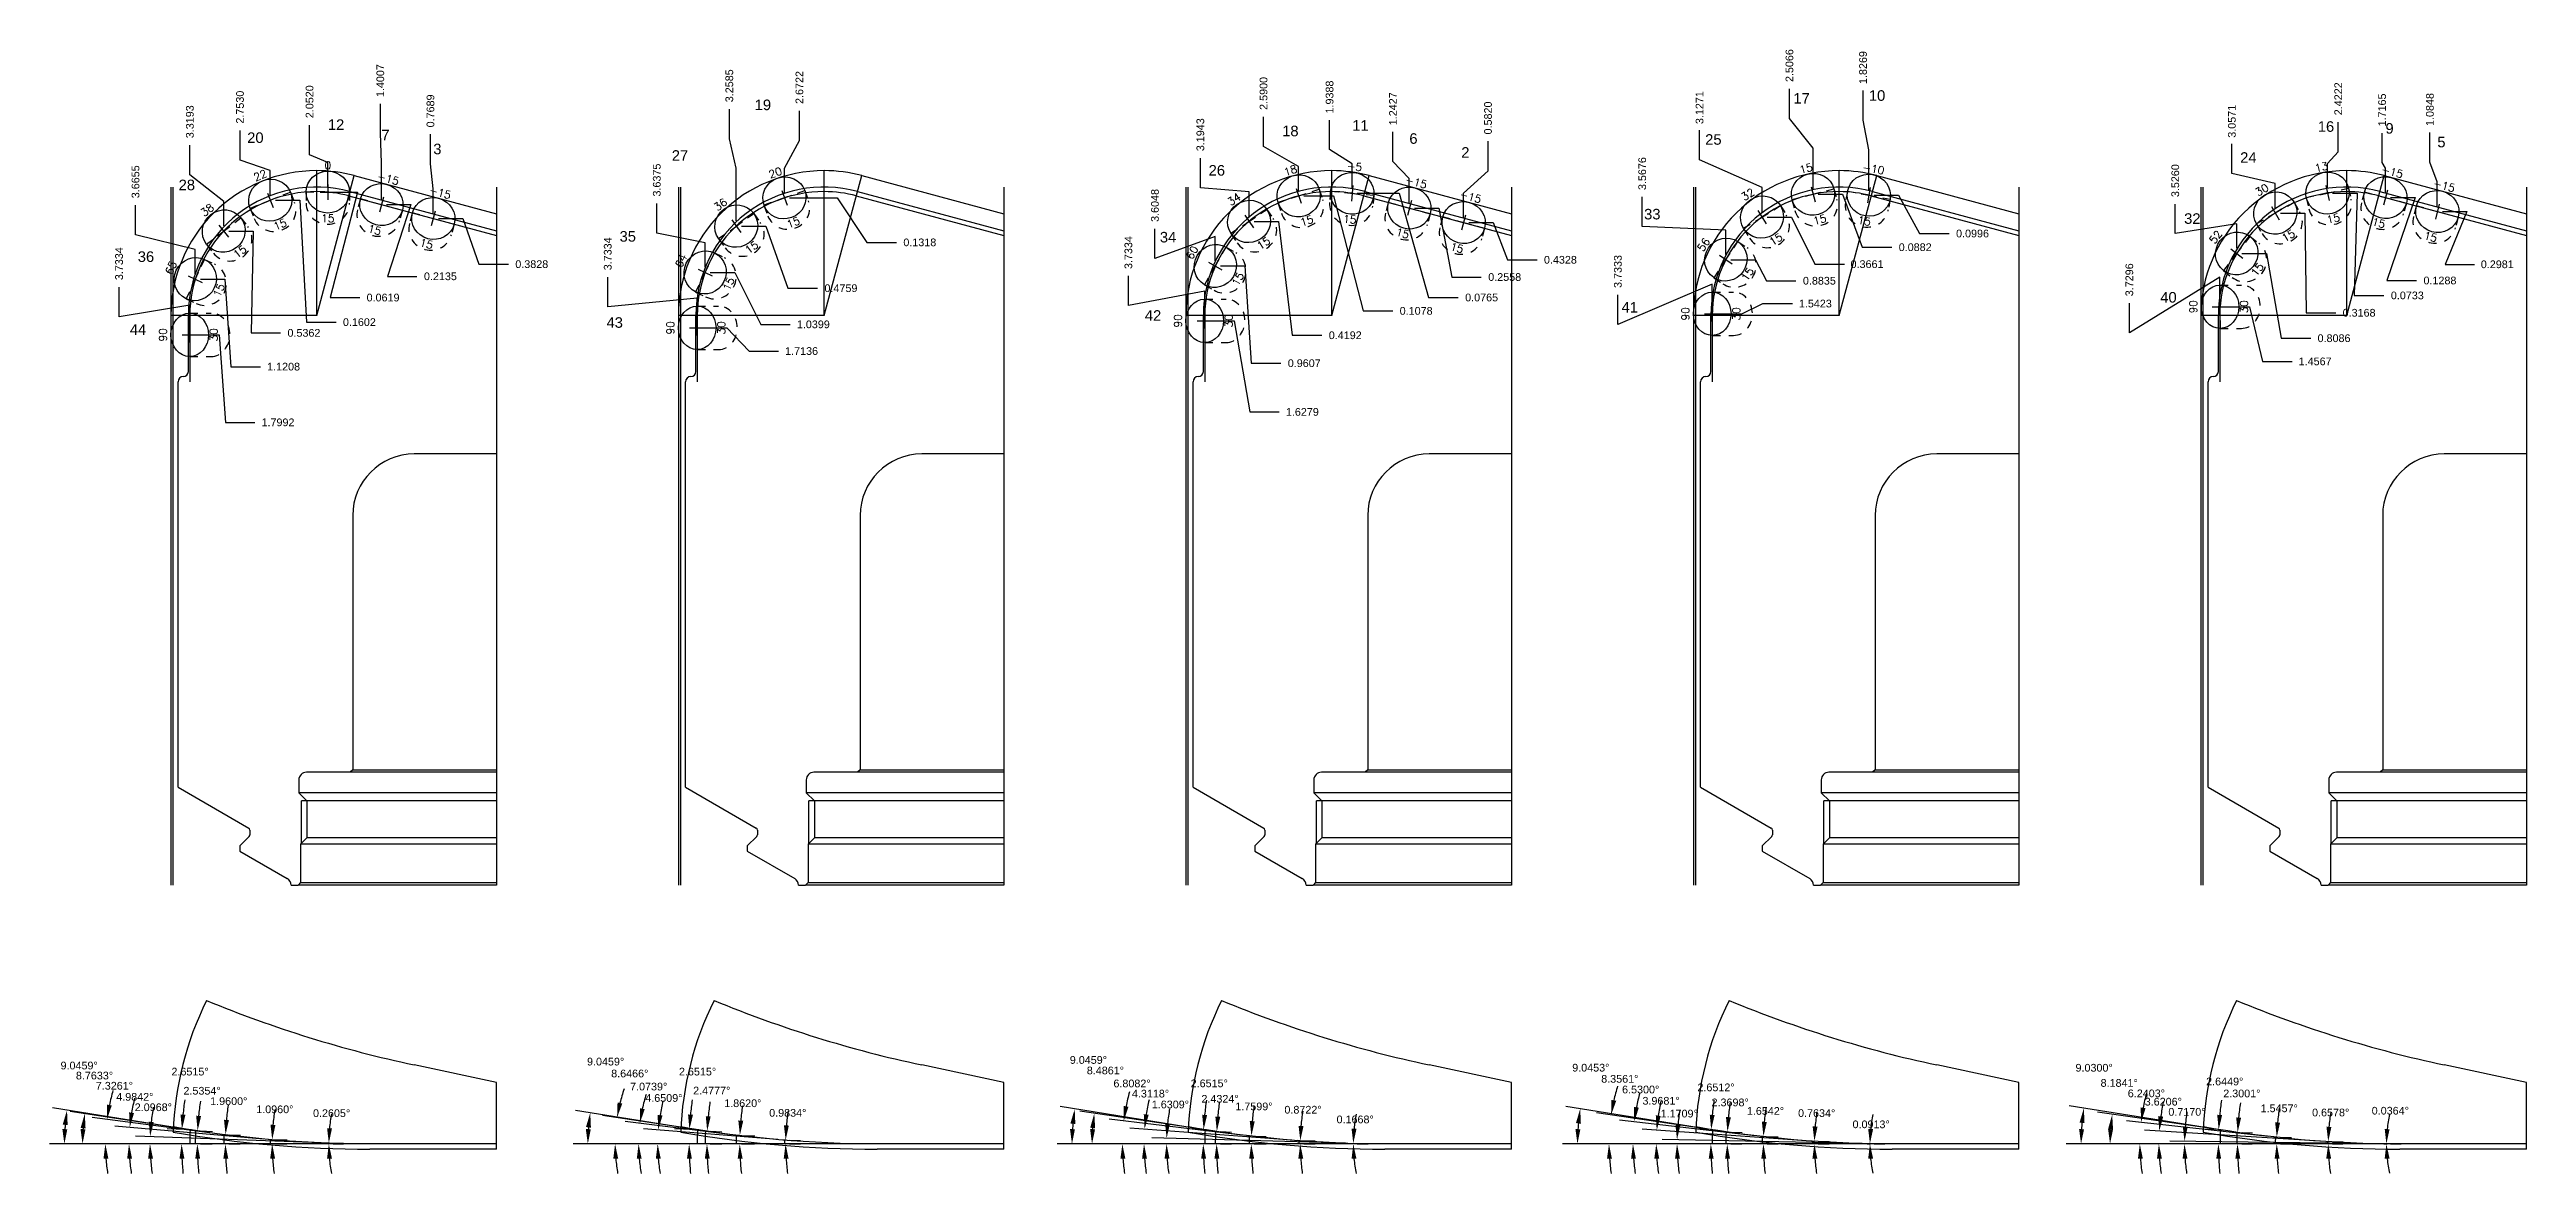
# Model space of a CAD drawing. Header units: inches. Extents: x 90.1 to 144.9, y -24 to -7.4.
# Drawn here: x 102.39 to 132.54, y -21.06 to -7.37 of the extents above; entities that cross this region are included whole.
import ezdxf
from ezdxf.enums import TextEntityAlignment as Align

# ---------------------------------------------------------------- set-up
doc = ezdxf.new("R2010")
doc.units = ezdxf.units.IN
doc.header["$MEASUREMENT"] = 0
doc.header["$PDMODE"] = 35
doc.linetypes.add('CENTER2', pattern=[1.125, 0.75, -0.125, 0.125, -0.125])
doc.linetypes.add('HIDDEN2', pattern=[0.1875, 0.125, -0.0625])
doc.layers.get('Defpoints').update_dxf_attribs({"color": 10})
for name, color, linetype, true_color in [('Blade_3', 7, 'Continuous', 0x00cc00), ('Blade_4', 7, 'Continuous', 0x00cccc), ('Blade_5', 7, 'Continuous', 0x0066cc), ('Blade_6', 7, 'Continuous', 0xc880f5), ('Blade_7', 7, 'Continuous', 0xcc00cc)]:
    doc.layers.add(name, color=color, linetype=linetype, true_color=true_color)
doc.layers.add('CLine', color=5, linetype='CENTER2')
doc.layers.add('Dims', color=4, linetype='Continuous')
doc.styles.add('RomanS', font='romans')
doc.styles.get("Standard").update_dxf_attribs({"font": 'arial.ttf'})
doc.dimstyles.get("Standard").update_dxf_attribs({"dimtxt": 0.09375, "dimasz": 0.18, "dimexe": 0.18, "dimexo": 0.0625, "dimgap": 0.09, "dimtad": 0, "dimtih": 1, "dimtoh": 1, "dimdec": 4, "dimzin": 0, "dimdsep": 46, "dimtxsty": 'Standard', "dimcen": 0.09, "dimadec": 4, "dimazin": 0, "dimtfac": 1, "dimtdec": 4, "dimtofl": 0, "dimtmove": 0, "dimatfit": 3, "dimfxl": 1, "dimtolj": 1, "dimtzin": 0, "dimarcsym": 0})

msp = doc.modelspace()

# ---------------------------------------------------------------- texts
at = {"layer": 'Blade_3'}
for s, height, p in [('20', 0.128574, (104.79406, -8.50987)), ('12', 0.128574, (105.77624, -8.35133)), ('7', 0.12857, (106.42762, -8.4783)), ('3', 0.12857, (107.05933, -8.64757)), ('28', 0.128574, (103.95975, -9.08522)), ('36', 0.128574, (103.46228, -9.95845)), ('44', 0.128574, (103.36577, -10.84619))]:
    msp.add_text(s, height=height, dxfattribs=at).set_placement(p)
at = {"layer": 'Blade_4'}
for s, p in [('19', (110.97111, -8.11048)), ('27', (109.96214, -8.72687)), ('35', (109.32646, -9.71152)), ('43', (109.16772, -10.76053))]:
    msp.add_text(s, height=0.128574, dxfattribs=at).set_placement(p)
at = {"layer": 'Blade_5'}
for s, height, p in [('18', 0.128574, (117.39122, -8.42833)), ('11', 0.128574, (118.24342, -8.36099)), ('6', 0.12857, (118.93945, -8.52062)), ('2', 0.12857, (119.57116, -8.68989)), ('26', 0.128574, (116.49614, -8.90776)), ('34', 0.128574, (115.9029, -9.72127)), ('42', 0.128574, (115.71968, -10.67487))]:
    msp.add_text(s, height=height, dxfattribs=at).set_placement(p)
at = {"layer": 'Blade_6'}
for s, p in [('17', (123.61365, -8.03142)), ('10', (124.53222, -7.99704)), ('25', (122.54, -8.53187)), ('33', (121.79646, -9.44095)), ('41', (121.52186, -10.57475))]:
    msp.add_text(s, height=0.128574, dxfattribs=at).set_placement(p)
at = {"layer": 'Blade_7'}
for s, height, p in [('16', 0.128574, (129.99632, -8.37462)), ('9', 0.12857, (130.81956, -8.39684)), ('5', 0.12857, (131.45128, -8.56294)), ('24', 0.128574, (129.05164, -8.75148)), ('32', 0.128574, (128.36943, -9.49479)), ('40', 0.128574, (128.07898, -10.45371))]:
    msp.add_text(s, height=height, dxfattribs=at).set_placement(p)

# ---------------------------------------------------------------- blocks, each defined once
blk = doc.blocks.new('*D108')
at = {"layer": 'Defpoints', "color": 0, "transparency": 16777216}
for p in [(103.611, -20.667), (105.756, -20.687), (105.776, -20.697), (105.796, -20.688), (106.286, -20.697)]:
    blk.add_point(p, dxfattribs=at)
at = {"layer": 'Dims', "color": 0, "lineweight": -2, "transparency": 16777216}
for p, q in [((105.714, -20.697), (103.431, -20.697)), ((105.694, -20.685), (103.433, -20.602))]:
    blk.add_line(p, q, dxfattribs=at)
for start, end in [(169.3801, 173.6417), (184.2616, 188.5231)]:
    blk.add_arc((106.032, -20.697), 2.421, start, end, dxfattribs=at)
at = {"layer": 'Dims', "color": 0, "transparency": 16777216}
for points in [[(103.656, -20.431), (103.596, -20.427), (103.613, -20.608)], [(103.588, -20.878), (103.648, -20.876), (103.611, -20.697)]]:
    blk.add_solid(points, dxfattribs=at)
at = {"layer": 'Dims', "color": 0, "transparency": 16777216, "insert": (103.652, -20.251), "char_height": 0.09375, "attachment_point": 5}
blk.add_mtext('\\A1;2.0968°', dxfattribs=at)
blk = doc.blocks.new('*D109')
at = {"layer": 'Defpoints', "color": 0, "transparency": 16777216}
for p in [(103.357, -20.63), (105.055, -20.643), (105.075, -20.697), (105.095, -20.646), (106.286, -20.697)]:
    blk.add_point(p, dxfattribs=at)
at = {"layer": 'Dims', "color": 0, "lineweight": -2, "transparency": 16777216}
for p, q in [((104.993, -20.637), (103.185, -20.479)), ((105.013, -20.697), (103.176, -20.697))]:
    blk.add_line(p, q, dxfattribs=at)
for start, end in [(166.1379, 170.5768), (184.4389, 188.8779)]:
    blk.add_arc((105.68, -20.697), 2.324, start, end, dxfattribs=at)
at = {"layer": 'Dims', "color": 0, "transparency": 16777216}
for points in [[(103.417, -20.32), (103.357, -20.313), (103.365, -20.495)], [(103.333, -20.878), (103.393, -20.876), (103.356, -20.697)]]:
    blk.add_solid(points, dxfattribs=at)
at = {"layer": 'Dims', "color": 0, "transparency": 16777216, "insert": (103.427, -20.124), "char_height": 0.09375, "attachment_point": 5}
blk.add_mtext('\\A1;4.9842°', dxfattribs=at)
blk = doc.blocks.new('*D110')
at = {"layer": 'Defpoints', "color": 0, "transparency": 16777216}
for p in [(103.07, -20.598), (104.489, -20.581), (104.509, -20.697), (104.529, -20.586), (106.286, -20.697)]:
    blk.add_point(p, dxfattribs=at)
at = {"layer": 'Dims', "color": 0, "lineweight": -2, "transparency": 16777216}
for p, q in [((104.427, -20.573), (102.909, -20.377)), ((104.446, -20.697), (102.888, -20.697))]:
    blk.add_line(p, q, dxfattribs=at)
for start, end in [(163.8038, 168.2389), (184.4351, 188.8702)]:
    blk.add_arc((105.394, -20.697), 2.326, start, end, dxfattribs=at)
at = {"layer": 'Dims', "color": 0, "transparency": 16777216}
for points in [[(103.146, -20.228), (103.087, -20.218), (103.087, -20.4)], [(103.045, -20.878), (103.105, -20.876), (103.068, -20.697)]]:
    blk.add_solid(points, dxfattribs=at)
at = {"layer": 'Dims', "color": 0, "transparency": 16777216, "insert": (103.178, -19.989), "char_height": 0.09375, "attachment_point": 5}
blk.add_mtext('\\A1;7.3261°', dxfattribs=at)
blk = doc.blocks.new('*D111')
at = {"layer": 'Defpoints', "color": 0, "transparency": 16777216}
for p in [(105.776, -20.688), (105.776, -20.697), (105.788, -20.694), (107.828, -20.697)]:
    blk.add_point(p, dxfattribs=at)
at = {"layer": 'Dims', "color": 0, "lineweight": -2, "transparency": 16777216}
for p, q in [((105.839, -20.688), (105.968, -20.689)), ((105.839, -20.697), (105.968, -20.697))]:
    blk.add_line(p, q, dxfattribs=at)
for start, end in [(169.628, 174.6837), (185.0557, 190.1114)]:
    blk.add_arc((107.828, -20.697), 2.041, start, end, dxfattribs=at)
at = {"layer": 'Dims', "color": 0, "transparency": 16777216}
for points in [[(105.766, -20.878), (105.826, -20.875), (105.788, -20.697)], [(105.826, -20.509), (105.767, -20.506), (105.788, -20.688)]]:
    blk.add_solid(points, dxfattribs=at)
at = {"layer": 'Dims', "color": 0, "transparency": 16777216, "insert": (105.822, -20.323), "char_height": 0.09375, "attachment_point": 5}
blk.add_mtext('\\A1;0.2605°', dxfattribs=at)
blk = doc.blocks.new('*D112')
at = {"layer": 'Defpoints', "color": 0, "transparency": 16777216}
for p in [(105.075, -20.697), (105.076, -20.644), (105.098, -20.68), (107.828, -20.697)]:
    blk.add_point(p, dxfattribs=at)
at = {"layer": 'Dims', "color": 0, "lineweight": -2, "transparency": 16777216}
for p, q in [((105.138, -20.646), (105.279, -20.648)), ((105.138, -20.697), (105.278, -20.697))]:
    blk.add_line(p, q, dxfattribs=at)
for start, end in [(171.3476, 175.1258), (183.7782, 187.5564)]:
    blk.add_arc((107.828, -20.697), 2.73, start, end, dxfattribs=at)
at = {"layer": 'Dims', "color": 0, "transparency": 16777216}
for points in [[(105.138, -20.467), (105.078, -20.463), (105.099, -20.645)], [(105.074, -20.878), (105.134, -20.876), (105.098, -20.697)]]:
    blk.add_solid(points, dxfattribs=at)
at = {"layer": 'Dims', "color": 0, "transparency": 16777216, "insert": (105.131, -20.276), "char_height": 0.09375, "attachment_point": 5}
blk.add_mtext('\\A1;1.0960°', dxfattribs=at)
blk = doc.blocks.new('*D113')
at = {"layer": 'Defpoints', "color": 0, "transparency": 16777216}
for p in [(104.509, -20.697), (104.511, -20.583), (104.529, -20.659), (107.828, -20.697)]:
    blk.add_point(p, dxfattribs=at)
at = {"layer": 'Dims', "color": 0, "lineweight": -2, "transparency": 16777216}
for p, q in [((104.571, -20.697), (104.709, -20.697)), ((104.573, -20.586), (104.711, -20.59))]:
    blk.add_line(p, q, dxfattribs=at)
for start, end in [(171.7879, 174.914), (183.126, 186.2521)]:
    blk.add_arc((107.828, -20.697), 3.3, start, end, dxfattribs=at)
at = {"layer": 'Dims', "color": 0, "transparency": 16777216}
for points in [[(104.572, -20.406), (104.512, -20.403), (104.531, -20.584)], [(104.504, -20.878), (104.564, -20.876), (104.529, -20.697)]]:
    blk.add_solid(points, dxfattribs=at)
at = {"layer": 'Dims', "color": 0, "transparency": 16777216, "insert": (104.57, -20.177), "char_height": 0.09375, "attachment_point": 5}
blk.add_mtext('\\A1;1.9600°', dxfattribs=at)
blk = doc.blocks.new('*D114')
at = {"layer": 'Defpoints', "color": 0, "transparency": 16777216}
for p in [(107.025, -8.404), (107.828, -9.047), (107.059, -9.43)]:
    blk.add_point(p, dxfattribs=at)
at = {"layer": 'Dims', "color": 0, "lineweight": -2, "transparency": 16777216}
for p, q in [((107.025, -8.764), (107.025, -8.404)), ((107.059, -9.07), (107.025, -8.764)), ((107.059, -9.367), (107.059, -9.07))]:
    blk.add_line(p, q, dxfattribs=at)
at = {"layer": 'Dims', "color": 0, "transparency": 16777216, "insert": (107.025, -8.12), "char_height": 0.0938, "attachment_point": 5, "rotation": 90}
blk.add_mtext('\\A1;0.7689', dxfattribs=at)
blk = doc.blocks.new('*D115')
at = {"layer": 'Defpoints', "color": 0, "transparency": 16777216}
for p in [(106.415, -8.032), (106.428, -9.26), (107.828, -9.047)]:
    blk.add_point(p, dxfattribs=at)
at = {"layer": 'Dims', "color": 0, "lineweight": -2, "transparency": 16777216}
for p, q in [((106.415, -8.392), (106.415, -8.032)), ((106.428, -8.752), (106.415, -8.392)), ((106.428, -9.198), (106.428, -8.752))]:
    blk.add_line(p, q, dxfattribs=at)
at = {"layer": 'Dims', "color": 0, "transparency": 16777216, "insert": (106.415, -7.751), "char_height": 0.0938, "attachment_point": 5, "rotation": 90}
blk.add_mtext('\\A1;1.4007', dxfattribs=at)
blk = doc.blocks.new('*D116')
at = {"layer": 'Defpoints', "color": 0, "transparency": 16777216}
for p in [(105.554, -8.294), (105.776, -9.109), (107.828, -9.047)]:
    blk.add_point(p, dxfattribs=at)
at = {"layer": 'Dims', "color": 0, "lineweight": -2, "transparency": 16777216}
for p, q in [((105.554, -8.654), (105.554, -8.294)), ((105.776, -8.749), (105.554, -8.654)), ((105.776, -9.046), (105.776, -8.749))]:
    blk.add_line(p, q, dxfattribs=at)
at = {"layer": 'Dims', "color": 0, "transparency": 16777216, "insert": (105.554, -8.008), "char_height": 0.0938, "attachment_point": 5, "rotation": 90}
blk.add_mtext('\\A1;2.0520', dxfattribs=at)
blk = doc.blocks.new('*D117')
at = {"layer": 'Defpoints', "color": 0, "transparency": 16777216}
for p in [(104.707, -8.359), (105.075, -9.207), (107.828, -9.047)]:
    blk.add_point(p, dxfattribs=at)
at = {"layer": 'Dims', "color": 0, "lineweight": -2, "transparency": 16777216}
for p, q in [((104.707, -8.719), (104.707, -8.359)), ((105.075, -8.847), (104.707, -8.719)), ((105.075, -9.145), (105.075, -8.847))]:
    blk.add_line(p, q, dxfattribs=at)
at = {"layer": 'Dims', "color": 0, "transparency": 16777216, "insert": (104.707, -8.074), "char_height": 0.0938, "attachment_point": 5, "rotation": 90}
blk.add_mtext('\\A1;2.7530', dxfattribs=at)
blk = doc.blocks.new('*D118')
at = {"layer": 'Defpoints', "color": 0, "transparency": 16777216}
for p in [(104.097, -8.537), (107.828, -9.047), (104.509, -9.583)]:
    blk.add_point(p, dxfattribs=at)
at = {"layer": 'Dims', "color": 0, "lineweight": -2, "transparency": 16777216}
for p, q in [((104.097, -8.897), (104.097, -8.537)), ((104.509, -9.223), (104.097, -8.897)), ((104.509, -9.521), (104.509, -9.223))]:
    blk.add_line(p, q, dxfattribs=at)
at = {"layer": 'Dims', "color": 0, "transparency": 16777216, "insert": (104.097, -8.252), "char_height": 0.0938, "attachment_point": 5, "rotation": 90}
blk.add_mtext('\\A1;3.3193', dxfattribs=at)
blk = doc.blocks.new('*D119')
at = {"layer": 'Defpoints', "color": 0, "transparency": 16777216}
for p in [(107.828, -9.047), (107.059, -9.43), (107.974, -9.986)]:
    blk.add_point(p, dxfattribs=at)
at = {"layer": 'Dims', "color": 0, "lineweight": -2, "transparency": 16777216}
for p, q in [((107.122, -9.43), (107.419, -9.43)), ((107.419, -9.43), (107.614, -9.986)), ((107.614, -9.986), (107.974, -9.986))]:
    blk.add_line(p, q, dxfattribs=at)
at = {"layer": 'Dims', "color": 0, "transparency": 16777216, "insert": (108.258, -9.986), "char_height": 0.0938, "attachment_point": 5}
blk.add_mtext('\\A1;0.3828', dxfattribs=at)
blk = doc.blocks.new('*D120')
at = {"layer": 'Defpoints', "color": 0, "transparency": 16777216}
for p in [(106.428, -9.26), (107.828, -9.047), (106.861, -10.134)]:
    blk.add_point(p, dxfattribs=at)
at = {"layer": 'Dims', "color": 0, "lineweight": -2, "transparency": 16777216}
for p, q in [((106.49, -9.26), (106.788, -9.26)), ((106.788, -9.26), (106.501, -10.134)), ((106.501, -10.134), (106.861, -10.134))]:
    blk.add_line(p, q, dxfattribs=at)
at = {"layer": 'Dims', "color": 0, "transparency": 16777216, "insert": (107.146, -10.134), "char_height": 0.0938, "attachment_point": 5}
blk.add_mtext('\\A1;0.2135', dxfattribs=at)
blk = doc.blocks.new('*D121')
at = {"layer": 'Defpoints', "color": 0, "transparency": 16777216}
for p in [(105.776, -9.109), (107.828, -9.047), (106.164, -10.393)]:
    blk.add_point(p, dxfattribs=at)
at = {"layer": 'Dims', "color": 0, "lineweight": -2, "transparency": 16777216}
for p, q in [((106.136, -9.109), (105.804, -10.393)), ((105.839, -9.109), (106.136, -9.109)), ((105.804, -10.393), (106.164, -10.393))]:
    blk.add_line(p, q, dxfattribs=at)
at = {"layer": 'Dims', "color": 0, "transparency": 16777216, "insert": (106.448, -10.393), "char_height": 0.0938, "attachment_point": 5}
blk.add_mtext('\\A1;0.0619', dxfattribs=at)
blk = doc.blocks.new('*D122')
at = {"layer": 'Defpoints', "color": 0, "transparency": 16777216}
for p in [(105.075, -9.207), (107.828, -9.047), (105.876, -10.692)]:
    blk.add_point(p, dxfattribs=at)
at = {"layer": 'Dims', "color": 0, "lineweight": -2, "transparency": 16777216}
for p, q in [((105.138, -9.207), (105.435, -9.207)), ((105.435, -9.207), (105.516, -10.692)), ((105.516, -10.692), (105.876, -10.692))]:
    blk.add_line(p, q, dxfattribs=at)
at = {"layer": 'Dims', "color": 0, "transparency": 16777216, "insert": (106.16, -10.692), "char_height": 0.0938, "attachment_point": 5}
blk.add_mtext('\\A1;0.1602', dxfattribs=at)
blk = doc.blocks.new('*D123')
at = {"layer": 'Defpoints', "color": 0, "transparency": 16777216}
for p in [(107.828, -9.047), (104.509, -9.583), (105.201, -10.823)]:
    blk.add_point(p, dxfattribs=at)
at = {"layer": 'Dims', "color": 0, "lineweight": -2, "transparency": 16777216}
for p, q in [((104.571, -9.583), (104.869, -9.583)), ((104.869, -9.583), (104.841, -10.823)), ((104.841, -10.823), (105.201, -10.823))]:
    blk.add_line(p, q, dxfattribs=at)
at = {"layer": 'Dims', "color": 0, "transparency": 16777216, "insert": (105.485, -10.823), "char_height": 0.0938, "attachment_point": 5}
blk.add_mtext('\\A1;0.5362', dxfattribs=at)
blk = doc.blocks.new('*D124')
at = {"layer": 'Defpoints', "color": 0, "transparency": 16777216}
for p in [(109.791, -20.64), (111.313, -20.649), (111.333, -20.697), (111.353, -20.653), (114.005, -20.697)]:
    blk.add_point(p, dxfattribs=at)
at = {"layer": 'Dims', "color": 0, "lineweight": -2, "transparency": 16777216}
for p, q in [((111.271, -20.697), (109.61, -20.697)), ((111.251, -20.644), (109.618, -20.512))]:
    blk.add_line(p, q, dxfattribs=at)
for start, end in [(165.5569, 170.453), (184.8961, 189.7922)]:
    blk.add_arc((111.897, -20.697), 2.107, start, end, dxfattribs=at)
at = {"layer": 'Dims', "color": 0, "transparency": 16777216}
for points in [[(109.849, -20.351), (109.79, -20.344), (109.797, -20.526)], [(109.768, -20.878), (109.828, -20.876), (109.79, -20.697)]]:
    blk.add_solid(points, dxfattribs=at)
at = {"layer": 'Dims', "color": 0, "transparency": 16777216, "insert": (109.866, -20.138), "char_height": 0.09375, "attachment_point": 5}
blk.add_mtext('\\A1;4.6509°', dxfattribs=at)
blk = doc.blocks.new('*D125')
at = {"layer": 'Defpoints', "color": 0, "transparency": 16777216}
for p in [(109.559, -20.613), (110.727, -20.588), (110.747, -20.697), (110.767, -20.593), (114.005, -20.697)]:
    blk.add_point(p, dxfattribs=at)
at = {"layer": 'Dims', "color": 0, "lineweight": -2, "transparency": 16777216}
for p, q in [((110.665, -20.581), (109.394, -20.423)), ((110.684, -20.697), (109.378, -20.697))]:
    blk.add_line(p, q, dxfattribs=at)
for start, end in [(162.8327, 167.8794), (185.0467, 190.0934)]:
    blk.add_arc((111.602, -20.697), 2.044, start, end, dxfattribs=at)
at = {"layer": 'Dims', "color": 0, "transparency": 16777216}
for points in [[(109.633, -20.273), (109.574, -20.263), (109.573, -20.445)], [(109.536, -20.878), (109.595, -20.876), (109.558, -20.697)]]:
    blk.add_solid(points, dxfattribs=at)
at = {"layer": 'Dims', "color": 0, "transparency": 16777216, "insert": (109.681, -19.999), "char_height": 0.09375, "attachment_point": 5}
blk.add_mtext('\\A1;7.0739°', dxfattribs=at)
blk = doc.blocks.new('*D126')
at = {"layer": 'Defpoints', "color": 0, "transparency": 16777216}
for p in [(109.275, -20.59), (110.348, -20.536), (110.368, -20.697), (110.388, -20.542), (114.005, -20.697)]:
    blk.add_point(p, dxfattribs=at)
at = {"layer": 'Dims', "color": 0, "lineweight": -2, "transparency": 16777216}
for p, q in [((110.286, -20.526), (109.119, -20.349)), ((110.305, -20.697), (109.092, -20.697))]:
    blk.add_line(p, q, dxfattribs=at)
for start, end in [(161.7002, 166.5268), (184.8266, 189.6532)]:
    blk.add_arc((111.41, -20.697), 2.137, start, end, dxfattribs=at)
at = {"layer": 'Dims', "color": 0, "transparency": 16777216}
for points in [[(109.36, -20.205), (109.302, -20.193), (109.296, -20.376)], [(109.25, -20.878), (109.31, -20.876), (109.272, -20.697)]]:
    blk.add_solid(points, dxfattribs=at)
at = {"layer": 'Dims', "color": 0, "transparency": 16777216, "insert": (109.451, -19.84), "char_height": 0.09375, "attachment_point": 5}
blk.add_mtext('\\A1;8.6466°', dxfattribs=at)
blk = doc.blocks.new('*D127')
at = {"layer": 'Defpoints', "color": 0, "transparency": 16777216}
for p in [(111.333, -20.651), (111.333, -20.697), (111.348, -20.682), (114.005, -20.697)]:
    blk.add_point(p, dxfattribs=at)
at = {"layer": 'Dims', "color": 0, "lineweight": -2, "transparency": 16777216}
for p, q in [((111.396, -20.652), (111.528, -20.654)), ((111.396, -20.697), (111.527, -20.697))]:
    blk.add_line(p, q, dxfattribs=at)
for start, end in [(171.2543, 175.1354), (183.8812, 187.7624)]:
    blk.add_arc((114.005, -20.697), 2.658, start, end, dxfattribs=at)
at = {"layer": 'Dims', "color": 0, "transparency": 16777216}
for points in [[(111.387, -20.473), (111.327, -20.47), (111.348, -20.651)], [(111.324, -20.878), (111.384, -20.876), (111.347, -20.697)]]:
    blk.add_solid(points, dxfattribs=at)
at = {"layer": 'Dims', "color": 0, "transparency": 16777216, "insert": (111.374, -20.319), "char_height": 0.09375, "attachment_point": 5}
blk.add_mtext('\\A1;0.9834°', dxfattribs=at)
blk = doc.blocks.new('*D128')
at = {"layer": 'Defpoints', "color": 0, "transparency": 16777216}
for p in [(110.747, -20.697), (110.748, -20.591), (110.789, -20.662), (114.005, -20.697)]:
    blk.add_point(p, dxfattribs=at)
at = {"layer": 'Dims', "color": 0, "lineweight": -2, "transparency": 16777216}
for p, q in [((110.809, -20.697), (110.969, -20.697)), ((110.811, -20.593), (110.971, -20.598))]:
    blk.add_line(p, q, dxfattribs=at)
for start, end in [(171.7237, 174.9309), (183.2071, 186.4143)]:
    blk.add_arc((114.005, -20.697), 3.216, start, end, dxfattribs=at)
at = {"layer": 'Dims', "color": 0, "transparency": 16777216}
for points in [[(110.832, -20.415), (110.772, -20.411), (110.791, -20.592)], [(110.764, -20.878), (110.824, -20.876), (110.789, -20.697)]]:
    blk.add_solid(points, dxfattribs=at)
at = {"layer": 'Dims', "color": 0, "transparency": 16777216, "insert": (110.827, -20.202), "char_height": 0.09375, "attachment_point": 5}
blk.add_mtext('\\A1;1.8620°', dxfattribs=at)
blk = doc.blocks.new('*D129')
at = {"layer": 'Defpoints', "color": 0, "transparency": 16777216}
for p in [(110.368, -20.697), (110.371, -20.54), (110.39, -20.645), (114.005, -20.697)]:
    blk.add_point(p, dxfattribs=at)
at = {"layer": 'Dims', "color": 0, "lineweight": -2, "transparency": 16777216}
for p, q in [((110.43, -20.697), (110.57, -20.697)), ((110.434, -20.542), (110.573, -20.548))]:
    blk.add_line(p, q, dxfattribs=at)
for start, end in [(171.8165, 174.6694), (182.8529, 185.7058)]:
    blk.add_arc((114.005, -20.697), 3.615, start, end, dxfattribs=at)
at = {"layer": 'Dims', "color": 0, "transparency": 16777216}
for points in [[(110.435, -20.363), (110.376, -20.359), (110.393, -20.541)], [(110.364, -20.878), (110.424, -20.876), (110.39, -20.697)]]:
    blk.add_solid(points, dxfattribs=at)
at = {"layer": 'Dims', "color": 0, "transparency": 16777216, "insert": (110.449, -20.047), "char_height": 0.09375, "attachment_point": 5}
blk.add_mtext('\\A1;2.4777°', dxfattribs=at)
blk = doc.blocks.new('*D130')
at = {"layer": 'Defpoints', "color": 0, "transparency": 16777216}
for p in [(111.516, -8.119), (111.333, -9.179), (114.005, -9.047)]:
    blk.add_point(p, dxfattribs=at)
at = {"layer": 'Dims', "color": 0, "lineweight": -2, "transparency": 16777216}
for p, q in [((111.516, -8.479), (111.516, -8.119)), ((111.333, -8.819), (111.516, -8.479)), ((111.333, -9.116), (111.333, -8.819))]:
    blk.add_line(p, q, dxfattribs=at)
at = {"layer": 'Dims', "color": 0, "transparency": 16777216, "insert": (111.516, -7.835), "char_height": 0.0938, "attachment_point": 5, "rotation": 90}
blk.add_mtext('\\A1;2.6722', dxfattribs=at)
blk = doc.blocks.new('*D131')
at = {"layer": 'Defpoints', "color": 0, "transparency": 16777216}
for p in [(110.663, -8.099), (114.005, -9.047), (110.747, -9.523)]:
    blk.add_point(p, dxfattribs=at)
at = {"layer": 'Dims', "color": 0, "lineweight": -2, "transparency": 16777216}
for p, q in [((110.663, -8.459), (110.663, -8.099)), ((110.747, -8.819), (110.663, -8.459)), ((110.747, -9.46), (110.747, -8.819))]:
    blk.add_line(p, q, dxfattribs=at)
at = {"layer": 'Dims', "color": 0, "transparency": 16777216, "insert": (110.663, -7.814), "char_height": 0.0938, "attachment_point": 5, "rotation": 90}
blk.add_mtext('\\A1;3.2585', dxfattribs=at)
blk = doc.blocks.new('*D132')
at = {"layer": 'Defpoints', "color": 0, "transparency": 16777216}
for p in [(109.78, -9.247), (114.005, -9.047), (110.368, -10.087)]:
    blk.add_point(p, dxfattribs=at)
at = {"layer": 'Dims', "color": 0, "lineweight": -2, "transparency": 16777216}
for p, q in [((109.78, -9.607), (109.78, -9.247)), ((110.368, -9.727), (109.78, -9.607)), ((110.368, -10.024), (110.368, -9.727))]:
    blk.add_line(p, q, dxfattribs=at)
at = {"layer": 'Dims', "color": 0, "transparency": 16777216, "insert": (109.78, -8.962), "char_height": 0.0938, "attachment_point": 5, "rotation": 90}
blk.add_mtext('\\A1;3.6375', dxfattribs=at)
blk = doc.blocks.new('*D133')
at = {"layer": 'Defpoints', "color": 0, "transparency": 16777216}
for p in [(111.333, -9.179), (114.005, -9.047), (112.696, -9.721)]:
    blk.add_point(p, dxfattribs=at)
at = {"layer": 'Dims', "color": 0, "lineweight": -2, "transparency": 16777216}
for p, q in [((111.396, -9.179), (111.976, -9.179)), ((111.976, -9.179), (112.336, -9.721)), ((112.336, -9.721), (112.696, -9.721))]:
    blk.add_line(p, q, dxfattribs=at)
at = {"layer": 'Dims', "color": 0, "transparency": 16777216, "insert": (112.981, -9.721), "char_height": 0.0938, "attachment_point": 5}
blk.add_mtext('\\A1;0.1318', dxfattribs=at)
blk = doc.blocks.new('*D134')
at = {"layer": 'Defpoints', "color": 0, "transparency": 16777216}
for p in [(114.005, -9.047), (110.747, -9.523), (111.736, -10.279)]:
    blk.add_point(p, dxfattribs=at)
at = {"layer": 'Dims', "color": 0, "lineweight": -2, "transparency": 16777216}
for p, q in [((110.809, -9.523), (111.107, -9.523)), ((111.107, -9.523), (111.376, -10.279)), ((111.376, -10.279), (111.736, -10.279))]:
    blk.add_line(p, q, dxfattribs=at)
at = {"layer": 'Dims', "color": 0, "transparency": 16777216, "insert": (112.021, -10.279), "char_height": 0.0938, "attachment_point": 5}
blk.add_mtext('\\A1;0.4759', dxfattribs=at)
blk = doc.blocks.new('*D135')
at = {"layer": 'Defpoints', "color": 0, "transparency": 16777216}
for p in [(114.005, -9.047), (110.368, -10.087), (111.404, -10.719)]:
    blk.add_point(p, dxfattribs=at)
at = {"layer": 'Dims', "color": 0, "lineweight": -2, "transparency": 16777216}
for p, q in [((110.43, -10.087), (110.728, -10.087)), ((110.728, -10.087), (111.044, -10.719)), ((111.044, -10.719), (111.404, -10.719))]:
    blk.add_line(p, q, dxfattribs=at)
at = {"layer": 'Dims', "color": 0, "transparency": 16777216, "insert": (111.685, -10.719), "char_height": 0.0938, "attachment_point": 5}
blk.add_mtext('\\A1;1.0399', dxfattribs=at)
blk = doc.blocks.new('*D136')
at = {"layer": 'Defpoints', "color": 0, "transparency": 16777216}
for p in [(115.984, -20.674), (118.223, -20.691), (118.243, -20.697), (118.263, -20.692), (120.182, -20.697)]:
    blk.add_point(p, dxfattribs=at)
at = {"layer": 'Dims', "color": 0, "lineweight": -2, "transparency": 16777216}
for p, q in [((118.181, -20.697), (115.804, -20.697)), ((118.161, -20.689), (115.805, -20.622))]:
    blk.add_line(p, q, dxfattribs=at)
for start, end in [(169.9774, 174.1733), (184.1959, 188.3918)]:
    blk.add_arc((118.442, -20.697), 2.458, start, end, dxfattribs=at)
at = {"layer": 'Dims', "color": 0, "transparency": 16777216}
for points in [[(116.026, -20.449), (115.966, -20.445), (115.985, -20.627)], [(115.96, -20.878), (116.02, -20.876), (115.984, -20.697)]]:
    blk.add_solid(points, dxfattribs=at)
at = {"layer": 'Dims', "color": 0, "transparency": 16777216, "insert": (116.031, -20.217), "char_height": 0.09375, "attachment_point": 5}
blk.add_mtext('\\A1;1.6309°', dxfattribs=at)
blk = doc.blocks.new('*D137')
at = {"layer": 'Defpoints', "color": 0, "transparency": 16777216}
for p in [(115.71, -20.637), (117.572, -20.656), (117.592, -20.697), (117.612, -20.659), (120.182, -20.697)]:
    blk.add_point(p, dxfattribs=at)
at = {"layer": 'Dims', "color": 0, "lineweight": -2, "transparency": 16777216}
for p, q in [((117.53, -20.697), (115.53, -20.697)), ((117.51, -20.651), (115.537, -20.503))]:
    blk.add_line(p, q, dxfattribs=at)
for start, end in [(167.1127, 171.4005), (184.2877, 188.5754)]:
    blk.add_arc((118.116, -20.697), 2.406, start, end, dxfattribs=at)
at = {"layer": 'Dims', "color": 0, "transparency": 16777216}
for points in [[(115.767, -20.341), (115.707, -20.334), (115.717, -20.516)], [(115.686, -20.878), (115.746, -20.876), (115.71, -20.697)]]:
    blk.add_solid(points, dxfattribs=at)
at = {"layer": 'Dims', "color": 0, "transparency": 16777216, "insert": (115.789, -20.085), "char_height": 0.09375, "attachment_point": 5}
blk.add_mtext('\\A1;4.3118°', dxfattribs=at)
blk = doc.blocks.new('*D138')
at = {"layer": 'Defpoints', "color": 0, "transparency": 16777216}
for p in [(115.448, -20.603), (116.968, -20.596), (116.988, -20.697), (117.008, -20.601), (120.182, -20.697)]:
    blk.add_point(p, dxfattribs=at)
at = {"layer": 'Dims', "color": 0, "lineweight": -2, "transparency": 16777216}
for p, q in [((116.906, -20.589), (115.284, -20.395)), ((116.925, -20.697), (115.266, -20.697))]:
    blk.add_line(p, q, dxfattribs=at)
for start, end in [(164.4678, 168.8298), (184.362, 188.724)]:
    blk.add_arc((117.811, -20.697), 2.365, start, end, dxfattribs=at)
at = {"layer": 'Dims', "color": 0, "transparency": 16777216}
for points in [[(115.521, -20.244), (115.461, -20.234), (115.463, -20.417)], [(115.423, -20.878), (115.483, -20.876), (115.446, -20.697)]]:
    blk.add_solid(points, dxfattribs=at)
at = {"layer": 'Dims', "color": 0, "transparency": 16777216, "insert": (115.564, -19.961), "char_height": 0.09375, "attachment_point": 5}
blk.add_mtext('\\A1;6.8082°', dxfattribs=at)
blk = doc.blocks.new('*D139')
at = {"layer": 'Defpoints', "color": 0, "transparency": 16777216}
for p in [(118.243, -20.691), (118.243, -20.697), (118.257, -20.695), (120.182, -20.697)]:
    blk.add_point(p, dxfattribs=at)
at = {"layer": 'Dims', "color": 0, "lineweight": -2, "transparency": 16777216}
for p, q in [((118.306, -20.692), (118.437, -20.692)), ((118.306, -20.697), (118.437, -20.697))]:
    blk.add_line(p, q, dxfattribs=at)
for start, end in [(169.1147, 174.474), (185.3592, 190.7184)]:
    blk.add_arc((120.182, -20.697), 1.925, start, end, dxfattribs=at)
at = {"layer": 'Dims', "color": 0, "transparency": 16777216}
for points in [[(118.296, -20.513), (118.236, -20.51), (118.257, -20.691)], [(118.236, -20.878), (118.295, -20.875), (118.257, -20.697)]]:
    blk.add_solid(points, dxfattribs=at)
at = {"layer": 'Dims', "color": 0, "transparency": 16777216, "insert": (118.28, -20.399), "char_height": 0.09375, "attachment_point": 5}
blk.add_mtext('\\A1;0.1668°', dxfattribs=at)
blk = doc.blocks.new('*D140')
at = {"layer": 'Defpoints', "color": 0, "transparency": 16777216}
for p in [(117.592, -20.658), (117.592, -20.697), (117.611, -20.684), (120.182, -20.697)]:
    blk.add_point(p, dxfattribs=at)
at = {"layer": 'Dims', "color": 0, "lineweight": -2, "transparency": 16777216}
for p, q in [((117.655, -20.659), (117.792, -20.661)), ((117.655, -20.697), (117.791, -20.697))]:
    blk.add_line(p, q, dxfattribs=at)
for start, end in [(171.1031, 175.1154), (184.0124, 188.0247)]:
    blk.add_arc((120.182, -20.697), 2.571, start, end, dxfattribs=at)
at = {"layer": 'Dims', "color": 0, "transparency": 16777216}
for points in [[(117.651, -20.48), (117.591, -20.477), (117.612, -20.658)], [(117.588, -20.878), (117.648, -20.876), (117.611, -20.697)]]:
    blk.add_solid(points, dxfattribs=at)
at = {"layer": 'Dims', "color": 0, "transparency": 16777216, "insert": (117.645, -20.281), "char_height": 0.09375, "attachment_point": 5}
blk.add_mtext('\\A1;0.8722°', dxfattribs=at)
blk = doc.blocks.new('*D141')
at = {"layer": 'Defpoints', "color": 0, "transparency": 16777216}
for p in [(116.988, -20.697), (116.989, -20.599), (117.015, -20.665), (120.182, -20.697)]:
    blk.add_point(p, dxfattribs=at)
at = {"layer": 'Dims', "color": 0, "lineweight": -2, "transparency": 16777216}
for p, q in [((117.05, -20.697), (117.195, -20.697)), ((117.052, -20.601), (117.196, -20.605))]:
    blk.add_line(p, q, dxfattribs=at)
for start, end in [(171.7266, 174.9834), (183.2568, 186.5135)]:
    blk.add_arc((120.182, -20.697), 3.167, start, end, dxfattribs=at)
at = {"layer": 'Dims', "color": 0, "transparency": 16777216}
for points in [[(117.057, -20.422), (116.997, -20.418), (117.017, -20.6)], [(116.99, -20.878), (117.05, -20.876), (117.015, -20.697)]]:
    blk.add_solid(points, dxfattribs=at)
at = {"layer": 'Dims', "color": 0, "transparency": 16777216, "insert": (117.048, -20.241), "char_height": 0.09375, "attachment_point": 5}
blk.add_mtext('\\A1;1.7599°', dxfattribs=at)
blk = doc.blocks.new('*D142')
at = {"layer": 'Defpoints', "color": 0, "transparency": 16777216}
for p in [(119.897, -8.49), (120.182, -9.047), (119.6, -9.48)]:
    blk.add_point(p, dxfattribs=at)
at = {"layer": 'Dims', "color": 0, "lineweight": -2, "transparency": 16777216}
for p, q in [((119.897, -8.85), (119.897, -8.49)), ((119.6, -9.12), (119.897, -8.85)), ((119.6, -9.417), (119.6, -9.12))]:
    blk.add_line(p, q, dxfattribs=at)
at = {"layer": 'Dims', "color": 0, "transparency": 16777216, "insert": (119.897, -8.206), "char_height": 0.0938, "attachment_point": 5, "rotation": 90}
blk.add_mtext('\\A1;0.5820', dxfattribs=at)
blk = doc.blocks.new('*D143')
at = {"layer": 'Defpoints', "color": 0, "transparency": 16777216}
for p in [(118.74, -8.374), (118.939, -9.303), (120.182, -9.047)]:
    blk.add_point(p, dxfattribs=at)
at = {"layer": 'Dims', "color": 0, "lineweight": -2, "transparency": 16777216}
for p, q in [((118.74, -8.734), (118.74, -8.374)), ((118.939, -8.943), (118.74, -8.734)), ((118.939, -9.24), (118.939, -8.943))]:
    blk.add_line(p, q, dxfattribs=at)
at = {"layer": 'Dims', "color": 0, "transparency": 16777216, "insert": (118.74, -8.094), "char_height": 0.0938, "attachment_point": 5, "rotation": 90}
blk.add_mtext('\\A1;1.2427', dxfattribs=at)
blk = doc.blocks.new('*D144')
at = {"layer": 'Defpoints', "color": 0, "transparency": 16777216}
for p in [(117.969, -8.231), (118.243, -9.123), (120.182, -9.047)]:
    blk.add_point(p, dxfattribs=at)
at = {"layer": 'Dims', "color": 0, "lineweight": -2, "transparency": 16777216}
for p, q in [((117.969, -8.591), (117.969, -8.231)), ((118.243, -8.763), (117.969, -8.591)), ((118.243, -9.061), (118.243, -8.763))]:
    blk.add_line(p, q, dxfattribs=at)
at = {"layer": 'Dims', "color": 0, "transparency": 16777216, "insert": (117.969, -7.951), "char_height": 0.0938, "attachment_point": 5, "rotation": 90}
blk.add_mtext('\\A1;1.9388', dxfattribs=at)
blk = doc.blocks.new('*D145')
at = {"layer": 'Defpoints', "color": 0, "transparency": 16777216}
for p in [(117.165, -8.192), (117.592, -9.155), (120.182, -9.047)]:
    blk.add_point(p, dxfattribs=at)
at = {"layer": 'Dims', "color": 0, "lineweight": -2, "transparency": 16777216}
for p, q in [((117.165, -8.552), (117.165, -8.192)), ((117.592, -8.795), (117.165, -8.552)), ((117.592, -9.092), (117.592, -8.795))]:
    blk.add_line(p, q, dxfattribs=at)
at = {"layer": 'Dims', "color": 0, "transparency": 16777216, "insert": (117.165, -7.907), "char_height": 0.0938, "attachment_point": 5, "rotation": 90}
blk.add_mtext('\\A1;2.5900', dxfattribs=at)
blk = doc.blocks.new('*D146')
at = {"layer": 'Defpoints', "color": 0, "transparency": 16777216}
for p in [(116.396, -8.695), (120.182, -9.047), (116.988, -9.466)]:
    blk.add_point(p, dxfattribs=at)
at = {"layer": 'Dims', "color": 0, "lineweight": -2, "transparency": 16777216}
for p, q in [((116.396, -9.055), (116.396, -8.695)), ((116.988, -9.106), (116.396, -9.055)), ((116.988, -9.404), (116.988, -9.106))]:
    blk.add_line(p, q, dxfattribs=at)
at = {"layer": 'Dims', "color": 0, "transparency": 16777216, "insert": (116.396, -8.41), "char_height": 0.0938, "attachment_point": 5, "rotation": 90}
blk.add_mtext('\\A1;3.1943', dxfattribs=at)
blk = doc.blocks.new('*D147')
at = {"layer": 'Defpoints', "color": 0, "transparency": 16777216}
for p in [(120.182, -9.047), (119.6, -9.48), (120.493, -9.933)]:
    blk.add_point(p, dxfattribs=at)
at = {"layer": 'Dims', "color": 0, "lineweight": -2, "transparency": 16777216}
for p, q in [((119.663, -9.48), (119.96, -9.48)), ((119.96, -9.48), (120.133, -9.933)), ((120.133, -9.933), (120.493, -9.933))]:
    blk.add_line(p, q, dxfattribs=at)
at = {"layer": 'Dims', "color": 0, "transparency": 16777216, "insert": (120.778, -9.933), "char_height": 0.0938, "attachment_point": 5}
blk.add_mtext('\\A1;0.4328', dxfattribs=at)
blk = doc.blocks.new('*D148')
at = {"layer": 'Defpoints', "color": 0, "transparency": 16777216}
for p in [(118.939, -9.303), (120.182, -9.047), (119.815, -10.143)]:
    blk.add_point(p, dxfattribs=at)
at = {"layer": 'Dims', "color": 0, "lineweight": -2, "transparency": 16777216}
for p, q in [((119.002, -9.303), (119.299, -9.303)), ((119.299, -9.303), (119.455, -10.143)), ((119.455, -10.143), (119.815, -10.143))]:
    blk.add_line(p, q, dxfattribs=at)
at = {"layer": 'Dims', "color": 0, "transparency": 16777216, "insert": (120.1, -10.143), "char_height": 0.0938, "attachment_point": 5}
blk.add_mtext('\\A1;0.2558', dxfattribs=at)
blk = doc.blocks.new('*D149')
at = {"layer": 'Defpoints', "color": 0, "transparency": 16777216}
for p in [(118.243, -9.123), (120.182, -9.047), (119.534, -10.392)]:
    blk.add_point(p, dxfattribs=at)
at = {"layer": 'Dims', "color": 0, "lineweight": -2, "transparency": 16777216}
for p, q in [((118.306, -9.123), (118.814, -9.123)), ((118.814, -9.123), (119.174, -10.392)), ((119.174, -10.392), (119.534, -10.392))]:
    blk.add_line(p, q, dxfattribs=at)
at = {"layer": 'Dims', "color": 0, "transparency": 16777216, "insert": (119.819, -10.392), "char_height": 0.0938, "attachment_point": 5}
blk.add_mtext('\\A1;0.0765', dxfattribs=at)
blk = doc.blocks.new('*D150')
at = {"layer": 'Defpoints', "color": 0, "transparency": 16777216}
for p in [(117.592, -9.155), (120.182, -9.047), (118.737, -10.555)]:
    blk.add_point(p, dxfattribs=at)
at = {"layer": 'Dims', "color": 0, "lineweight": -2, "transparency": 16777216}
for p, q in [((117.655, -9.155), (118.017, -9.155)), ((118.017, -9.155), (118.377, -10.555)), ((118.377, -10.555), (118.737, -10.555))]:
    blk.add_line(p, q, dxfattribs=at)
at = {"layer": 'Dims', "color": 0, "transparency": 16777216, "insert": (119.022, -10.555), "char_height": 0.0938, "attachment_point": 5}
blk.add_mtext('\\A1;0.1078', dxfattribs=at)
blk = doc.blocks.new('*D151')
at = {"layer": 'Defpoints', "color": 0, "transparency": 16777216}
for p in [(120.182, -9.047), (116.988, -9.466), (117.875, -10.852)]:
    blk.add_point(p, dxfattribs=at)
at = {"layer": 'Dims', "color": 0, "lineweight": -2, "transparency": 16777216}
for p, q in [((117.05, -9.466), (117.348, -9.466)), ((117.348, -9.466), (117.515, -10.852)), ((117.515, -10.852), (117.875, -10.852))]:
    blk.add_line(p, q, dxfattribs=at)
at = {"layer": 'Dims', "color": 0, "transparency": 16777216, "insert": (118.159, -10.852), "char_height": 0.0938, "attachment_point": 5}
blk.add_mtext('\\A1;0.4192', dxfattribs=at)
blk = doc.blocks.new('*D152')
at = {"layer": 'Defpoints', "color": 0, "transparency": 16777216}
for p in [(122.197, -20.68), (124.512, -20.694), (124.532, -20.697), (124.552, -20.694), (126.359, -20.697)]:
    blk.add_point(p, dxfattribs=at)
at = {"layer": 'Dims', "color": 0, "lineweight": -2, "transparency": 16777216}
for p, q in [((124.45, -20.692), (122.017, -20.643)), ((124.47, -20.697), (122.017, -20.697))]:
    blk.add_line(p, q, dxfattribs=at)
for start, end in [(170.5049, 174.667), (184.1621, 188.3242)]:
    blk.add_arc((124.675, -20.697), 2.478, start, end, dxfattribs=at)
at = {"layer": 'Dims', "color": 0, "transparency": 16777216}
for points in [[(122.238, -20.468), (122.178, -20.465), (122.197, -20.646)], [(122.173, -20.878), (122.233, -20.876), (122.197, -20.697)]]:
    blk.add_solid(points, dxfattribs=at)
at = {"layer": 'Dims', "color": 0, "transparency": 16777216, "insert": (122.224, -20.328), "char_height": 0.09375, "attachment_point": 5}
blk.add_mtext('\\A1;1.1709°', dxfattribs=at)
blk = doc.blocks.new('*D153')
at = {"layer": 'Defpoints', "color": 0, "transparency": 16777216}
for p in [(121.945, -20.642), (123.833, -20.662), (123.853, -20.697), (123.873, -20.665), (126.359, -20.697)]:
    blk.add_point(p, dxfattribs=at)
at = {"layer": 'Dims', "color": 0, "lineweight": -2, "transparency": 16777216}
for p, q in [((123.79, -20.697), (121.764, -20.697)), ((123.77, -20.658), (121.771, -20.519))]:
    blk.add_line(p, q, dxfattribs=at)
for start, end in [(167.3997, 171.7158), (184.3161, 188.6322)]:
    blk.add_arc((124.334, -20.697), 2.39, start, end, dxfattribs=at)
at = {"layer": 'Dims', "color": 0, "transparency": 16777216}
for points in [[(121.999, -20.356), (121.939, -20.349), (121.95, -20.532)], [(121.921, -20.878), (121.981, -20.876), (121.944, -20.697)]]:
    blk.add_solid(points, dxfattribs=at)
at = {"layer": 'Dims', "color": 0, "transparency": 16777216, "insert": (122.003, -20.172), "char_height": 0.09375, "attachment_point": 5}
blk.add_mtext('\\A1;3.9681°', dxfattribs=at)
blk = doc.blocks.new('*D154')
at = {"layer": 'Defpoints', "color": 0, "transparency": 16777216}
for p in [(121.662, -20.607), (123.212, -20.604), (123.232, -20.697), (123.252, -20.609), (126.359, -20.697)]:
    blk.add_point(p, dxfattribs=at)
at = {"layer": 'Dims', "color": 0, "lineweight": -2, "transparency": 16777216}
for p, q in [((123.15, -20.597), (121.497, -20.408)), ((123.169, -20.697), (121.481, -20.697))]:
    blk.add_line(p, q, dxfattribs=at)
for start, end in [(164.733, 169.1015), (184.3685, 188.7369)]:
    blk.add_arc((124.022, -20.697), 2.361, start, end, dxfattribs=at)
at = {"layer": 'Dims', "color": 0, "transparency": 16777216}
for points in [[(121.733, -20.255), (121.674, -20.246), (121.676, -20.428)], [(121.638, -20.878), (121.697, -20.876), (121.661, -20.697)]]:
    blk.add_solid(points, dxfattribs=at)
at = {"layer": 'Dims', "color": 0, "transparency": 16777216, "insert": (121.755, -20.035), "char_height": 0.09375, "attachment_point": 5}
blk.add_mtext('\\A1;6.5300°', dxfattribs=at)
blk = doc.blocks.new('*D155')
at = {"layer": 'Defpoints', "color": 0, "transparency": 16777216}
for p in [(124.532, -20.694), (124.532, -20.697), (124.545, -20.696), (126.359, -20.697)]:
    blk.add_point(p, dxfattribs=at)
at = {"layer": 'Dims', "color": 0, "lineweight": -2, "transparency": 16777216}
for p, q in [((124.595, -20.694), (124.725, -20.694)), ((124.595, -20.697), (124.725, -20.697))]:
    blk.add_line(p, q, dxfattribs=at)
for start, end in [(168.5365, 174.2226), (185.6861, 191.3723)]:
    blk.add_arc((126.359, -20.697), 1.814, start, end, dxfattribs=at)
at = {"layer": 'Dims', "color": 0, "transparency": 16777216}
for points in [[(124.584, -20.516), (124.524, -20.513), (124.545, -20.694)], [(124.524, -20.878), (124.584, -20.875), (124.545, -20.697)]]:
    blk.add_solid(points, dxfattribs=at)
at = {"layer": 'Dims', "color": 0, "transparency": 16777216, "insert": (124.56, -20.459), "char_height": 0.09375, "attachment_point": 5}
blk.add_mtext('\\A1;0.0913°', dxfattribs=at)
blk = doc.blocks.new('*D156')
at = {"layer": 'Defpoints', "color": 0, "transparency": 16777216}
for p in [(123.853, -20.664), (123.853, -20.697), (123.869, -20.686), (126.359, -20.697)]:
    blk.add_point(p, dxfattribs=at)
at = {"layer": 'Dims', "color": 0, "lineweight": -2, "transparency": 16777216}
for p, q in [((123.915, -20.664), (124.049, -20.666)), ((123.915, -20.697), (124.049, -20.697))]:
    blk.add_line(p, q, dxfattribs=at)
for start, end in [(170.9525, 175.0946), (184.142, 188.2841)]:
    blk.add_arc((126.359, -20.697), 2.49, start, end, dxfattribs=at)
at = {"layer": 'Dims', "color": 0, "transparency": 16777216}
for points in [[(123.908, -20.486), (123.848, -20.483), (123.869, -20.664)], [(123.845, -20.878), (123.905, -20.876), (123.869, -20.697)]]:
    blk.add_solid(points, dxfattribs=at)
at = {"layer": 'Dims', "color": 0, "transparency": 16777216, "insert": (123.897, -20.322), "char_height": 0.09375, "attachment_point": 5}
blk.add_mtext('\\A1;0.7634°', dxfattribs=at)
blk = doc.blocks.new('*D157')
at = {"layer": 'Defpoints', "color": 0, "transparency": 16777216}
for p in [(123.232, -20.697), (123.233, -20.607), (123.248, -20.667), (126.359, -20.697)]:
    blk.add_point(p, dxfattribs=at)
at = {"layer": 'Dims', "color": 0, "lineweight": -2, "transparency": 16777216}
for p, q in [((123.294, -20.697), (123.428, -20.697)), ((123.296, -20.609), (123.429, -20.612))]:
    blk.add_line(p, q, dxfattribs=at)
for start, end in [(171.7148, 175.0303), (183.3155, 186.631)]:
    blk.add_arc((126.359, -20.697), 3.111, start, end, dxfattribs=at)
at = {"layer": 'Dims', "color": 0, "transparency": 16777216}
for points in [[(123.29, -20.429), (123.23, -20.426), (123.249, -20.607)], [(123.223, -20.878), (123.283, -20.876), (123.248, -20.697)]]:
    blk.add_solid(points, dxfattribs=at)
at = {"layer": 'Dims', "color": 0, "transparency": 16777216, "insert": (123.274, -20.296), "char_height": 0.09375, "attachment_point": 5}
blk.add_mtext('\\A1;1.6542°', dxfattribs=at)
blk = doc.blocks.new('*D159')
at = {"layer": 'Defpoints', "color": 0, "transparency": 16777216}
for p in [(120.182, -9.047), (115.843, -9.556), (116.577, -10.008)]:
    blk.add_point(p, dxfattribs=at)
at = {"layer": 'Dims', "color": 0, "lineweight": -2, "transparency": 16777216}
for p, q in [((115.843, -9.916), (115.843, -9.556)), ((116.577, -9.648), (115.843, -9.916)), ((116.577, -9.945), (116.577, -9.648))]:
    blk.add_line(p, q, dxfattribs=at)
at = {"layer": 'Dims', "color": 0, "transparency": 16777216, "insert": (115.843, -9.271), "char_height": 0.0938, "attachment_point": 5, "rotation": 90}
blk.add_mtext('\\A1;3.6048', dxfattribs=at)
blk = doc.blocks.new('*D160')
at = {"layer": 'Defpoints', "color": 0, "transparency": 16777216}
for p in [(120.182, -9.047), (116.577, -10.008), (117.375, -11.192)]:
    blk.add_point(p, dxfattribs=at)
at = {"layer": 'Dims', "color": 0, "lineweight": -2, "transparency": 16777216}
for p, q in [((116.64, -10.008), (116.937, -10.008)), ((116.937, -10.008), (117.015, -11.192)), ((117.015, -11.192), (117.375, -11.192))]:
    blk.add_line(p, q, dxfattribs=at)
at = {"layer": 'Dims', "color": 0, "transparency": 16777216, "insert": (117.66, -11.192), "char_height": 0.0938, "attachment_point": 5}
blk.add_mtext('\\A1;0.9607', dxfattribs=at)
blk = doc.blocks.new('*D161')
at = {"layer": 'Defpoints', "color": 0, "transparency": 16777216}
for p in [(115.08, -20.572), (116.557, -20.541), (116.577, -20.697), (116.597, -20.546), (120.182, -20.697)]:
    blk.add_point(p, dxfattribs=at)
at = {"layer": 'Dims', "color": 0, "lineweight": -2, "transparency": 16777216}
for p, q in [((116.496, -20.531), (114.927, -20.297)), ((116.515, -20.697), (114.897, -20.697))]:
    blk.add_line(p, q, dxfattribs=at)
blk.add_arc((117.606, -20.697), 2.529, 175.593, 175.9209, dxfattribs=at)
at = {"layer": 'Dims', "color": 0, "transparency": 16777216}
for points in [[(115.055, -20.499), (115.115, -20.506), (115.105, -20.324)], [(115.114, -20.518), (115.054, -20.516), (115.077, -20.697)]]:
    blk.add_solid(points, dxfattribs=at)
at = {"layer": 'Dims', "color": 0, "transparency": 16777216, "insert": (115.24, -19.803), "char_height": 0.09375, "attachment_point": 5}
blk.add_mtext('\\A1;8.4861°', dxfattribs=at)
blk = doc.blocks.new('*D162')
at = {"layer": 'Defpoints', "color": 0, "transparency": 16777216}
for p in [(116.577, -20.697), (116.581, -20.544), (116.593, -20.646), (120.182, -20.697)]:
    blk.add_point(p, dxfattribs=at)
at = {"layer": 'Dims', "color": 0, "lineweight": -2, "transparency": 16777216}
for p, q in [((116.64, -20.697), (116.773, -20.697)), ((116.643, -20.547), (116.776, -20.552))]:
    blk.add_line(p, q, dxfattribs=at)
for start, end in [(171.8208, 174.6942), (182.8734, 185.7468)]:
    blk.add_arc((120.182, -20.697), 3.59, start, end, dxfattribs=at)
at = {"layer": 'Dims', "color": 0, "transparency": 16777216}
for points in [[(116.638, -20.367), (116.578, -20.363), (116.596, -20.545)], [(116.567, -20.878), (116.627, -20.876), (116.593, -20.697)]]:
    blk.add_solid(points, dxfattribs=at)
at = {"layer": 'Dims', "color": 0, "transparency": 16777216, "insert": (116.635, -20.148), "char_height": 0.09375, "attachment_point": 5}
blk.add_mtext('\\A1;2.4324°', dxfattribs=at)
blk = doc.blocks.new('*D164')
at = {"layer": 'Defpoints', "color": 0, "transparency": 16777216}
for p in [(121.372, -20.579), (122.772, -20.546), (122.792, -20.697), (122.812, -20.552), (126.359, -20.697)]:
    blk.add_point(p, dxfattribs=at)
at = {"layer": 'Dims', "color": 0, "lineweight": -2, "transparency": 16777216}
for p, q in [((122.71, -20.537), (121.217, -20.318)), ((122.729, -20.697), (121.189, -20.697))]:
    blk.add_line(p, q, dxfattribs=at)
for start, end in [(163.1543, 167.3991), (184.2448, 188.4895)]:
    blk.add_arc((123.799, -20.697), 2.43, start, end, dxfattribs=at)
at = {"layer": 'Dims', "color": 0, "transparency": 16777216}
for points in [[(121.457, -20.172), (121.398, -20.161), (121.395, -20.344)], [(121.345, -20.878), (121.405, -20.876), (121.369, -20.697)]]:
    blk.add_solid(points, dxfattribs=at)
at = {"layer": 'Dims', "color": 0, "transparency": 16777216, "insert": (121.501, -19.905), "char_height": 0.09375, "attachment_point": 5}
blk.add_mtext('\\A1;8.3561°', dxfattribs=at)
blk = doc.blocks.new('*D165')
at = {"layer": 'Defpoints', "color": 0, "transparency": 16777216}
for p in [(122.792, -20.697), (122.795, -20.549), (122.808, -20.648), (126.359, -20.697)]:
    blk.add_point(p, dxfattribs=at)
at = {"layer": 'Dims', "color": 0, "lineweight": -2, "transparency": 16777216}
for p, q in [((122.854, -20.697), (122.988, -20.697)), ((122.857, -20.552), (122.99, -20.558))]:
    blk.add_line(p, q, dxfattribs=at)
for start, end in [(171.8219, 174.7261), (182.9041, 185.8083)]:
    blk.add_arc((126.359, -20.697), 3.552, start, end, dxfattribs=at)
at = {"layer": 'Dims', "color": 0, "transparency": 16777216}
for points in [[(122.853, -20.373), (122.793, -20.369), (122.811, -20.55)], [(122.782, -20.878), (122.842, -20.876), (122.808, -20.697)]]:
    blk.add_solid(points, dxfattribs=at)
at = {"layer": 'Dims', "color": 0, "transparency": 16777216, "insert": (122.844, -20.192), "char_height": 0.09375, "attachment_point": 5}
blk.add_mtext('\\A1;2.3698°', dxfattribs=at)
blk = doc.blocks.new('*D166')
at = {"layer": 'Defpoints', "color": 0, "transparency": 16777216}
for p in [(124.462, -7.873), (124.532, -9.147), (126.359, -9.047)]:
    blk.add_point(p, dxfattribs=at)
at = {"layer": 'Dims', "color": 0, "lineweight": -2, "transparency": 16777216}
for p, q in [((124.462, -8.233), (124.462, -7.873)), ((124.532, -8.593), (124.462, -8.233)), ((124.532, -9.084), (124.532, -8.593))]:
    blk.add_line(p, q, dxfattribs=at)
at = {"layer": 'Dims', "color": 0, "transparency": 16777216, "insert": (124.462, -7.592), "char_height": 0.0938, "attachment_point": 5, "rotation": 90}
blk.add_mtext('\\A1;1.8269', dxfattribs=at)
blk = doc.blocks.new('*D167')
at = {"layer": 'Defpoints', "color": 0, "transparency": 16777216}
for p in [(123.566, -7.853), (123.853, -9.135), (126.359, -9.047)]:
    blk.add_point(p, dxfattribs=at)
at = {"layer": 'Dims', "color": 0, "lineweight": -2, "transparency": 16777216}
for p, q in [((123.566, -8.213), (123.566, -7.853)), ((123.853, -8.573), (123.566, -8.213)), ((123.853, -9.073), (123.853, -8.573))]:
    blk.add_line(p, q, dxfattribs=at)
at = {"layer": 'Dims', "color": 0, "transparency": 16777216, "insert": (123.566, -7.568), "char_height": 0.0938, "attachment_point": 5, "rotation": 90}
blk.add_mtext('\\A1;2.5066', dxfattribs=at)
blk = doc.blocks.new('*D168')
at = {"layer": 'Defpoints', "color": 0, "transparency": 16777216}
for p in [(122.472, -8.356), (126.359, -9.047), (123.232, -9.413)]:
    blk.add_point(p, dxfattribs=at)
at = {"layer": 'Dims', "color": 0, "lineweight": -2, "transparency": 16777216}
for p, q in [((122.472, -8.716), (122.472, -8.356)), ((123.232, -9.053), (122.472, -8.716)), ((123.232, -9.351), (123.232, -9.053))]:
    blk.add_line(p, q, dxfattribs=at)
at = {"layer": 'Dims', "color": 0, "transparency": 16777216, "insert": (122.472, -8.08), "char_height": 0.0938, "attachment_point": 5, "rotation": 90}
blk.add_mtext('\\A1;3.1271', dxfattribs=at)
blk = doc.blocks.new('*D169')
at = {"layer": 'Defpoints', "color": 0, "transparency": 16777216}
for p in [(124.532, -9.147), (126.359, -9.047), (125.51, -9.613)]:
    blk.add_point(p, dxfattribs=at)
at = {"layer": 'Dims', "color": 0, "lineweight": -2, "transparency": 16777216}
for p, q in [((124.595, -9.147), (124.892, -9.147)), ((124.892, -9.147), (125.15, -9.613)), ((125.15, -9.613), (125.51, -9.613))]:
    blk.add_line(p, q, dxfattribs=at)
at = {"layer": 'Dims', "color": 0, "transparency": 16777216, "insert": (125.794, -9.613), "char_height": 0.0938, "attachment_point": 5}
blk.add_mtext('\\A1;0.0996', dxfattribs=at)
blk = doc.blocks.new('*D170')
at = {"layer": 'Defpoints', "color": 0, "transparency": 16777216}
for p in [(123.853, -9.135), (126.359, -9.047), (124.812, -9.78)]:
    blk.add_point(p, dxfattribs=at)
at = {"layer": 'Dims', "color": 0, "lineweight": -2, "transparency": 16777216}
for p, q in [((123.915, -9.135), (124.213, -9.135)), ((124.213, -9.135), (124.452, -9.78)), ((124.452, -9.78), (124.812, -9.78))]:
    blk.add_line(p, q, dxfattribs=at)
at = {"layer": 'Dims', "color": 0, "transparency": 16777216, "insert": (125.096, -9.78), "char_height": 0.0938, "attachment_point": 5}
blk.add_mtext('\\A1;0.0882', dxfattribs=at)
blk = doc.blocks.new('*D171')
at = {"layer": 'Defpoints', "color": 0, "transparency": 16777216}
for p in [(126.359, -9.047), (123.232, -9.413), (124.235, -9.986)]:
    blk.add_point(p, dxfattribs=at)
at = {"layer": 'Dims', "color": 0, "lineweight": -2, "transparency": 16777216}
for p, q in [((123.294, -9.413), (123.592, -9.413)), ((123.592, -9.413), (123.875, -9.986)), ((123.875, -9.986), (124.235, -9.986))]:
    blk.add_line(p, q, dxfattribs=at)
at = {"layer": 'Dims', "color": 0, "transparency": 16777216, "insert": (124.51, -9.986), "char_height": 0.0938, "attachment_point": 5}
blk.add_mtext('\\A1;0.3661', dxfattribs=at)
blk = doc.blocks.new('*D194')
at = {"layer": 'Defpoints', "color": 0, "transparency": 16777216}
for p in [(103.435, -9.268), (107.828, -9.047), (104.163, -10.168)]:
    blk.add_point(p, dxfattribs=at)
at = {"layer": 'Dims', "color": 0, "lineweight": -2, "transparency": 16777216}
for p, q in [((103.435, -9.628), (103.435, -9.268)), ((104.163, -9.808), (103.435, -9.628)), ((104.163, -10.105), (104.163, -9.808))]:
    blk.add_line(p, q, dxfattribs=at)
at = {"layer": 'Dims', "color": 0, "transparency": 16777216, "insert": (103.435, -8.983), "char_height": 0.0938, "attachment_point": 5, "rotation": 90}
blk.add_mtext('\\A1;3.6655', dxfattribs=at)
blk = doc.blocks.new('*D195')
at = {"layer": 'Defpoints', "color": 0, "transparency": 16777216}
for p in [(107.828, -9.047), (104.163, -10.168), (104.957, -11.234)]:
    blk.add_point(p, dxfattribs=at)
at = {"layer": 'Dims', "color": 0, "lineweight": -2, "transparency": 16777216}
for p, q in [((104.225, -10.168), (104.523, -10.168)), ((104.523, -10.168), (104.597, -11.234)), ((104.597, -11.234), (104.957, -11.234))]:
    blk.add_line(p, q, dxfattribs=at)
at = {"layer": 'Dims', "color": 0, "transparency": 16777216, "insert": (105.237, -11.234), "char_height": 0.0938, "attachment_point": 5}
blk.add_mtext('\\A1;1.1208', dxfattribs=at)
blk = doc.blocks.new('*D196')
at = {"layer": 'Defpoints', "color": 0, "transparency": 16777216}
for p in [(114.005, -9.047), (109.183, -10.144), (110.272, -10.761)]:
    blk.add_point(p, dxfattribs=at)
at = {"layer": 'Dims', "color": 0, "lineweight": -2, "transparency": 16777216}
for p, q in [((109.183, -10.504), (109.183, -10.144)), ((110.272, -10.401), (109.183, -10.504)), ((110.272, -10.698), (110.272, -10.401))]:
    blk.add_line(p, q, dxfattribs=at)
at = {"layer": 'Dims', "color": 0, "transparency": 16777216, "insert": (109.183, -9.86), "char_height": 0.0938, "attachment_point": 5, "rotation": 90}
blk.add_mtext('\\A1;3.7334', dxfattribs=at)
blk = doc.blocks.new('*D197')
at = {"layer": 'Defpoints', "color": 0, "transparency": 16777216}
for p in [(114.005, -9.047), (110.272, -10.761), (111.262, -11.044)]:
    blk.add_point(p, dxfattribs=at)
at = {"layer": 'Dims', "color": 0, "lineweight": -2, "transparency": 16777216}
for p, q in [((110.334, -10.761), (110.632, -10.761)), ((110.632, -10.761), (110.902, -11.044)), ((110.902, -11.044), (111.262, -11.044))]:
    blk.add_line(p, q, dxfattribs=at)
at = {"layer": 'Dims', "color": 0, "transparency": 16777216, "insert": (111.542, -11.044), "char_height": 0.0938, "attachment_point": 5}
blk.add_mtext('\\A1;1.7136', dxfattribs=at)
blk = doc.blocks.new('*D198')
at = {"layer": 'Defpoints', "color": 0, "transparency": 16777216}
for p in [(120.182, -9.047), (115.52, -10.129), (116.449, -10.675)]:
    blk.add_point(p, dxfattribs=at)
at = {"layer": 'Dims', "color": 0, "lineweight": -2, "transparency": 16777216}
for p, q in [((115.52, -10.489), (115.52, -10.129)), ((116.449, -10.315), (115.52, -10.489)), ((116.449, -10.612), (116.449, -10.315))]:
    blk.add_line(p, q, dxfattribs=at)
at = {"layer": 'Dims', "color": 0, "transparency": 16777216, "insert": (115.52, -9.845), "char_height": 0.0938, "attachment_point": 5, "rotation": 90}
blk.add_mtext('\\A1;3.7334', dxfattribs=at)
blk = doc.blocks.new('*D199')
at = {"layer": 'Defpoints', "color": 0, "transparency": 16777216}
for p in [(120.182, -9.047), (116.449, -10.675), (117.356, -11.785)]:
    blk.add_point(p, dxfattribs=at)
at = {"layer": 'Dims', "color": 0, "lineweight": -2, "transparency": 16777216}
for p, q in [((116.511, -10.675), (116.809, -10.675)), ((116.809, -10.675), (116.996, -11.785)), ((116.996, -11.785), (117.356, -11.785))]:
    blk.add_line(p, q, dxfattribs=at)
at = {"layer": 'Dims', "color": 0, "transparency": 16777216, "insert": (117.637, -11.785), "char_height": 0.0938, "attachment_point": 5}
blk.add_mtext('\\A1;1.6279', dxfattribs=at)
blk = doc.blocks.new('*D200')
at = {"layer": 'Defpoints', "color": 0, "transparency": 16777216}
for p in [(126.359, -9.047), (122.792, -9.931), (123.645, -10.188)]:
    blk.add_point(p, dxfattribs=at)
at = {"layer": 'Dims', "color": 0, "lineweight": -2, "transparency": 16777216}
for p, q in [((122.854, -9.931), (123.152, -9.931)), ((123.152, -9.931), (123.285, -10.188)), ((123.285, -10.188), (123.645, -10.188))]:
    blk.add_line(p, q, dxfattribs=at)
at = {"layer": 'Dims', "color": 0, "transparency": 16777216, "insert": (123.93, -10.188), "char_height": 0.0938, "attachment_point": 5}
blk.add_mtext('\\A1;0.8835', dxfattribs=at)
blk = doc.blocks.new('*D201')
at = {"layer": 'Defpoints', "color": 0, "transparency": 16777216}
for p in [(121.774, -9.167), (126.359, -9.047), (122.792, -9.931)]:
    blk.add_point(p, dxfattribs=at)
at = {"layer": 'Dims', "color": 0, "lineweight": -2, "transparency": 16777216}
for p, q in [((121.774, -9.527), (121.774, -9.167)), ((122.792, -9.571), (121.774, -9.527)), ((122.792, -9.868), (122.792, -9.571))]:
    blk.add_line(p, q, dxfattribs=at)
at = {"layer": 'Dims', "color": 0, "transparency": 16777216, "insert": (121.774, -8.883), "char_height": 0.0938, "attachment_point": 5, "rotation": 90}
blk.add_mtext('\\A1;3.5676', dxfattribs=at)
blk = doc.blocks.new('*D396')
at = {"layer": 'Defpoints', "color": 0, "transparency": 16777216}
for p in [(128.063, -20.645), (130.094, -20.668), (130.114, -20.697), (130.134, -20.67), (132.536, -20.697)]:
    blk.add_point(p, dxfattribs=at)
at = {"layer": 'Dims', "color": 0, "lineweight": -2, "transparency": 16777216}
for p, q in [((130.051, -20.697), (127.882, -20.697)), ((130.031, -20.664), (127.888, -20.528))]:
    blk.add_line(p, q, dxfattribs=at)
for start, end in [(168.0984, 172.2389), (184.1405, 188.281)]:
    blk.add_arc((130.554, -20.697), 2.491, start, end, dxfattribs=at)
at = {"layer": 'Dims', "color": 0, "transparency": 16777216}
for points in [[(128.115, -20.364), (128.055, -20.358), (128.067, -20.54)], [(128.039, -20.878), (128.099, -20.876), (128.062, -20.697)]]:
    blk.add_solid(points, dxfattribs=at)
at = {"layer": 'Dims', "color": 0, "transparency": 16777216, "insert": (128.116, -20.183), "char_height": 0.09375, "attachment_point": 5}
blk.add_mtext('\\A1;3.6206°', dxfattribs=at)
blk = doc.blocks.new('*D397')
at = {"layer": 'Defpoints', "color": 0, "transparency": 16777216}
for p in [(127.832, -20.61), (129.459, -20.612), (129.479, -20.697), (129.499, -20.617), (132.536, -20.697)]:
    blk.add_point(p, dxfattribs=at)
at = {"layer": 'Dims', "color": 0, "lineweight": -2, "transparency": 16777216}
for p, q in [((129.397, -20.605), (127.666, -20.416)), ((129.417, -20.697), (127.65, -20.697))]:
    blk.add_line(p, q, dxfattribs=at)
for start, end in [(165.1781, 169.4689), (184.2908, 188.5817)]:
    blk.add_arc((130.234, -20.697), 2.404, start, end, dxfattribs=at)
at = {"layer": 'Dims', "color": 0, "transparency": 16777216}
for points in [[(127.9, -20.262), (127.841, -20.253), (127.845, -20.436)], [(127.807, -20.878), (127.867, -20.876), (127.83, -20.697)]]:
    blk.add_solid(points, dxfattribs=at)
at = {"layer": 'Dims', "color": 0, "transparency": 16777216, "insert": (127.91, -20.082), "char_height": 0.09375, "attachment_point": 5}
blk.add_mtext('\\A1;6.2403°', dxfattribs=at)
blk = doc.blocks.new('*D398')
at = {"layer": 'Defpoints', "color": 0, "transparency": 16777216}
for p in [(127.471, -20.577), (128.99, -20.552), (129.01, -20.697), (129.03, -20.558), (132.536, -20.697)]:
    blk.add_point(p, dxfattribs=at)
at = {"layer": 'Dims', "color": 0, "lineweight": -2, "transparency": 16777216}
for p, q in [((128.928, -20.543), (127.316, -20.311)), ((128.948, -20.697), (127.288, -20.697))]:
    blk.add_line(p, q, dxfattribs=at)
blk.add_arc((129.997, -20.697), 2.529, 175.8948, 175.921, dxfattribs=at)
at = {"layer": 'Dims', "color": 0, "transparency": 16777216}
for points in [[(127.445, -20.513), (127.504, -20.519), (127.494, -20.337)], [(127.504, -20.518), (127.444, -20.516), (127.468, -20.697)]]:
    blk.add_solid(points, dxfattribs=at)
at = {"layer": 'Dims', "color": 0, "transparency": 16777216, "insert": (127.579, -19.955), "char_height": 0.09375, "attachment_point": 5}
blk.add_mtext('\\A1;8.1841°', dxfattribs=at)
blk = doc.blocks.new('*D399')
at = {"layer": 'Defpoints', "color": 0, "transparency": 16777216}
for p in [(130.114, -20.669), (130.114, -20.697), (130.123, -20.688), (132.536, -20.697)]:
    blk.add_point(p, dxfattribs=at)
at = {"layer": 'Dims', "color": 0, "lineweight": -2, "transparency": 16777216}
for p, q in [((130.176, -20.67), (130.303, -20.671)), ((130.176, -20.697), (130.303, -20.697))]:
    blk.add_line(p, q, dxfattribs=at)
for start, end in [(170.7938, 175.068), (184.2742, 188.5484)]:
    blk.add_arc((132.536, -20.697), 2.413, start, end, dxfattribs=at)
at = {"layer": 'Dims', "color": 0, "transparency": 16777216}
for points in [[(130.162, -20.491), (130.102, -20.488), (130.123, -20.669)], [(130.099, -20.878), (130.159, -20.876), (130.123, -20.697)]]:
    blk.add_solid(points, dxfattribs=at)
at = {"layer": 'Dims', "color": 0, "transparency": 16777216, "insert": (130.153, -20.315), "char_height": 0.09375, "attachment_point": 5}
blk.add_mtext('\\A1;0.6578°', dxfattribs=at)
blk = doc.blocks.new('*D400')
at = {"layer": 'Defpoints', "color": 0, "transparency": 16777216}
for p in [(129.479, -20.697), (129.48, -20.615), (129.496, -20.67), (132.536, -20.697)]:
    blk.add_point(p, dxfattribs=at)
at = {"layer": 'Dims', "color": 0, "lineweight": -2, "transparency": 16777216}
for p, q in [((129.542, -20.697), (129.676, -20.697)), ((129.543, -20.616), (129.677, -20.62))]:
    blk.add_line(p, q, dxfattribs=at)
for start, end in [(171.6681, 175.0612), (183.3931, 186.7862)]:
    blk.add_arc((132.536, -20.697), 3.04, start, end, dxfattribs=at)
at = {"layer": 'Dims', "color": 0, "transparency": 16777216}
for points in [[(129.537, -20.437), (129.477, -20.434), (129.497, -20.615)], [(129.471, -20.878), (129.531, -20.876), (129.496, -20.697)]]:
    blk.add_solid(points, dxfattribs=at)
at = {"layer": 'Dims', "color": 0, "transparency": 16777216, "insert": (129.527, -20.264), "char_height": 0.09375, "attachment_point": 5}
blk.add_mtext('\\A1;1.5457°', dxfattribs=at)
blk = doc.blocks.new('*D401')
at = {"layer": 'Defpoints', "color": 0, "transparency": 16777216}
for p in [(129.01, -20.697), (129.013, -20.555), (129.019, -20.65), (132.536, -20.697)]:
    blk.add_point(p, dxfattribs=at)
at = {"layer": 'Dims', "color": 0, "lineweight": -2, "transparency": 16777216}
for p, q in [((129.073, -20.697), (129.198, -20.697)), ((129.075, -20.558), (129.201, -20.563))]:
    blk.add_line(p, q, dxfattribs=at)
for start, end in [(171.8359, 174.7679), (182.932, 185.864)]:
    blk.add_arc((132.536, -20.697), 3.518, start, end, dxfattribs=at)
at = {"layer": 'Dims', "color": 0, "transparency": 16777216}
for points in [[(129.063, -20.378), (129.003, -20.374), (129.021, -20.556)], [(128.993, -20.878), (129.053, -20.876), (129.018, -20.697)]]:
    blk.add_solid(points, dxfattribs=at)
at = {"layer": 'Dims', "color": 0, "transparency": 16777216, "insert": (129.072, -20.083), "char_height": 0.09375, "attachment_point": 5}
blk.add_mtext('\\A1;2.3001°', dxfattribs=at)
blk = doc.blocks.new('*D376')
at = {"layer": 'Defpoints', "color": 0, "transparency": 16777216}
for p in [(131.361, -8.383), (131.451, -9.345), (132.536, -9.047)]:
    blk.add_point(p, dxfattribs=at)
at = {"layer": 'Dims', "color": 0, "lineweight": -2, "transparency": 16777216}
for p, q in [((131.361, -8.743), (131.361, -8.383)), ((131.451, -8.985), (131.361, -8.743)), ((131.451, -9.283), (131.451, -8.985))]:
    blk.add_line(p, q, dxfattribs=at)
at = {"layer": 'Dims', "color": 0, "transparency": 16777216, "insert": (131.361, -8.103), "char_height": 0.0938, "attachment_point": 5, "rotation": 90}
blk.add_mtext('\\A1;1.0848', dxfattribs=at)
blk = doc.blocks.new('*D378')
at = {"layer": 'Defpoints', "color": 0, "transparency": 16777216}
for p in [(130.245, -8.257), (130.114, -9.12), (132.536, -9.047)]:
    blk.add_point(p, dxfattribs=at)
at = {"layer": 'Dims', "color": 0, "lineweight": -2, "transparency": 16777216}
for p, q in [((130.245, -8.617), (130.245, -8.257)), ((130.114, -8.76), (130.245, -8.617)), ((130.114, -9.058), (130.114, -8.76))]:
    blk.add_line(p, q, dxfattribs=at)
at = {"layer": 'Dims', "color": 0, "transparency": 16777216, "insert": (130.245, -7.972), "char_height": 0.0938, "attachment_point": 5, "rotation": 90}
blk.add_mtext('\\A1;2.4222', dxfattribs=at)
blk = doc.blocks.new('*D379')
at = {"layer": 'Defpoints', "color": 0, "transparency": 16777216}
for p in [(131.451, -9.345), (132.536, -9.047), (131.905, -9.988)]:
    blk.add_point(p, dxfattribs=at)
at = {"layer": 'Dims', "color": 0, "lineweight": -2, "transparency": 16777216}
for p, q in [((131.514, -9.345), (131.811, -9.345)), ((131.811, -9.345), (131.545, -9.988)), ((131.545, -9.988), (131.905, -9.988))]:
    blk.add_line(p, q, dxfattribs=at)
at = {"layer": 'Dims', "color": 0, "transparency": 16777216, "insert": (132.181, -9.988), "char_height": 0.0938, "attachment_point": 5}
blk.add_mtext('\\A1;0.2981', dxfattribs=at)
blk = doc.blocks.new('*D380')
at = {"layer": 'Defpoints', "color": 0, "transparency": 16777216}
for p in [(130.82, -9.176), (132.536, -9.047), (131.198, -10.185)]:
    blk.add_point(p, dxfattribs=at)
at = {"layer": 'Dims', "color": 0, "lineweight": -2, "transparency": 16777216}
for p, q in [((131.18, -9.176), (130.838, -10.185)), ((130.882, -9.176), (131.18, -9.176)), ((130.838, -10.185), (131.198, -10.185))]:
    blk.add_line(p, q, dxfattribs=at)
at = {"layer": 'Dims', "color": 0, "transparency": 16777216, "insert": (131.483, -10.185), "char_height": 0.0938, "attachment_point": 5}
blk.add_mtext('\\A1;0.1288', dxfattribs=at)
blk = doc.blocks.new('*D381')
at = {"layer": 'Defpoints', "color": 0, "transparency": 16777216}
for p in [(130.114, -9.12), (132.536, -9.047), (130.801, -10.367)]:
    blk.add_point(p, dxfattribs=at)
at = {"layer": 'Dims', "color": 0, "lineweight": -2, "transparency": 16777216}
for p, q in [((130.176, -9.12), (130.474, -9.12)), ((130.474, -9.12), (130.441, -10.367)), ((130.441, -10.367), (130.801, -10.367))]:
    blk.add_line(p, q, dxfattribs=at)
at = {"layer": 'Dims', "color": 0, "transparency": 16777216, "insert": (131.086, -10.367), "char_height": 0.0938, "attachment_point": 5}
blk.add_mtext('\\A1;0.0733', dxfattribs=at)
blk = doc.blocks.new('*D392')
at = {"layer": 'Defpoints', "color": 0, "transparency": 16777216}
for p in [(128.951, -8.521), (132.536, -9.047), (129.479, -9.364)]:
    blk.add_point(p, dxfattribs=at)
at = {"layer": 'Dims', "color": 0, "lineweight": -2, "transparency": 16777216}
for p, q in [((128.951, -8.881), (128.951, -8.521)), ((129.479, -9.004), (128.951, -8.881)), ((129.479, -9.301), (129.479, -9.004))]:
    blk.add_line(p, q, dxfattribs=at)
at = {"layer": 'Dims', "color": 0, "transparency": 16777216, "insert": (128.951, -8.246), "char_height": 0.0938, "attachment_point": 5, "rotation": 90}
blk.add_mtext('\\A1;3.0571', dxfattribs=at)
blk = doc.blocks.new('*D393')
at = {"layer": 'Defpoints', "color": 0, "transparency": 16777216}
for p in [(132.536, -9.047), (129.479, -9.364), (130.214, -10.578)]:
    blk.add_point(p, dxfattribs=at)
at = {"layer": 'Dims', "color": 0, "lineweight": -2, "transparency": 16777216}
for p, q in [((129.542, -9.364), (129.839, -9.364)), ((129.839, -9.364), (129.854, -10.578)), ((129.854, -10.578), (130.214, -10.578))]:
    blk.add_line(p, q, dxfattribs=at)
at = {"layer": 'Dims', "color": 0, "transparency": 16777216, "insert": (130.499, -10.578), "char_height": 0.0938, "attachment_point": 5}
blk.add_mtext('\\A1;0.3168', dxfattribs=at)
blk = doc.blocks.new('CMark')
at = {"layer": 'CLine'}
for p, q in [((-0.094, 0), (0.094, 0)), ((0, 0.094), (0, -0.094))]:
    blk.add_line(p, q, dxfattribs=at)
blk = doc.blocks.new('1313@15')
for p, q in [((-0.17, 0), (-0.265, 0)), ((0.171, 0), (0.264, 0))]:
    blk.add_line(p, q)
at = {"color": 8, "linetype": 'HIDDEN2', "ltscale": 0.5}
blk.add_line((-0.265, 0), (-0.265, -0.135), dxfattribs=at)
at = {"color": 8, "linetype": 'HIDDEN2', "ltscale": 0.5, "flags": 128}
blk.add_lwpolyline([(0.264, 0), (0.264, -0.135)], dxfattribs=at)
blk.add_ellipse((0, 0), major_axis=(0.264, 0), ratio=0.965926)
at = {"color": 8, "linetype": 'HIDDEN2', "ltscale": 0.5}
blk.add_ellipse((0, -0.135), major_axis=(0.264, 0), ratio=0.965926, start_param=3.141593, end_param=6.283185, dxfattribs=at)
blk.add_blockref('CMark', (0, 0))
at = {"style": 'RomanS'}
blk.add_text('15', height=0.094, dxfattribs=at).set_placement((0, -0.318), align=Align.MIDDLE_CENTER)
blk.add_attdef('ANG', text='', height=0.094, dxfattribs=at).set_placement((0, 0.251), align=Align.BOTTOM_CENTER)
blk = doc.blocks.new('1313@30')
for p, q in [((-0.17, 0), (-0.265, 0)), ((0.171, 0), (0.264, 0))]:
    blk.add_line(p, q)
at = {"color": 8, "linetype": 'HIDDEN2', "ltscale": 0.5}
blk.add_line((-0.265, 0), (-0.265, -0.26), dxfattribs=at)
at = {"color": 8, "linetype": 'HIDDEN2', "ltscale": 0.5, "flags": 128}
blk.add_lwpolyline([(0.264, 0), (0.264, -0.26)], dxfattribs=at)
blk.add_ellipse((0, 0), major_axis=(0.264, 0), ratio=0.866025)
at = {"color": 8, "linetype": 'HIDDEN2', "ltscale": 0.5}
blk.add_ellipse((0, -0.26), major_axis=(0.264, 0), ratio=0.866025, start_param=3.141593, end_param=6.283185, dxfattribs=at)
blk.add_blockref('CMark', (0, 0))
at = {"style": 'RomanS'}
blk.add_text('30', height=0.094, dxfattribs=at).set_placement((0, -0.292), align=Align.MIDDLE_CENTER)
blk.add_attdef('ANG', text='', height=0.094, dxfattribs=at).set_placement((0, 0.251), align=Align.BOTTOM_CENTER)
blk = doc.blocks.new('*D414')
at = {"layer": 'Defpoints', "color": 0, "transparency": 16777216}
for p in [(107.828, -9.047), (103.235, -10.265), (104.095, -10.846)]:
    blk.add_point(p, dxfattribs=at)
at = {"layer": 'Dims', "color": 0, "lineweight": -2, "transparency": 16777216}
for p, q in [((103.235, -10.625), (103.235, -10.265)), ((104.095, -10.486), (103.235, -10.625)), ((104.095, -10.784), (104.095, -10.486))]:
    blk.add_line(p, q, dxfattribs=at)
at = {"layer": 'Dims', "color": 0, "transparency": 16777216, "insert": (103.235, -9.98), "char_height": 0.0938, "attachment_point": 5, "rotation": 90}
blk.add_mtext('\\A1;3.7334', dxfattribs=at)
blk = doc.blocks.new('*D415')
at = {"layer": 'Defpoints', "color": 0, "transparency": 16777216}
for p in [(107.828, -9.047), (104.095, -10.846), (104.889, -11.912)]:
    blk.add_point(p, dxfattribs=at)
at = {"layer": 'Dims', "color": 0, "lineweight": -2, "transparency": 16777216}
for p, q in [((104.157, -10.846), (104.455, -10.846)), ((104.455, -10.846), (104.529, -11.912)), ((104.529, -11.912), (104.889, -11.912))]:
    blk.add_line(p, q, dxfattribs=at)
at = {"layer": 'Dims', "color": 0, "transparency": 16777216, "insert": (105.169, -11.912), "char_height": 0.0938, "attachment_point": 5}
blk.add_mtext('\\A1;1.7992', dxfattribs=at)
blk = doc.blocks.new('*D416')
at = {"layer": 'Defpoints', "color": 0, "transparency": 16777216}
for p in [(126.359, -9.047), (123.601, -10.466), (122.626, -10.589)]:
    blk.add_point(p, dxfattribs=at)
at = {"layer": 'Dims', "color": 0, "lineweight": -2, "transparency": 16777216}
for p, q in [((122.986, -10.589), (123.241, -10.466)), ((123.241, -10.466), (123.601, -10.466)), ((122.688, -10.589), (122.986, -10.589))]:
    blk.add_line(p, q, dxfattribs=at)
at = {"layer": 'Dims', "color": 0, "transparency": 16777216, "insert": (123.881, -10.466), "char_height": 0.0938, "attachment_point": 5}
blk.add_mtext('\\A1;1.5423', dxfattribs=at)
blk = doc.blocks.new('*D417')
at = {"layer": 'Defpoints', "color": 0, "transparency": 16777216}
for p in [(126.359, -9.047), (121.477, -10.359), (122.626, -10.589)]:
    blk.add_point(p, dxfattribs=at)
at = {"layer": 'Dims', "color": 0, "lineweight": -2, "transparency": 16777216}
for p, q in [((122.626, -10.229), (121.477, -10.719)), ((122.626, -10.527), (122.626, -10.229)), ((121.477, -10.719), (121.477, -10.359))]:
    blk.add_line(p, q, dxfattribs=at)
at = {"layer": 'Dims', "color": 0, "transparency": 16777216, "insert": (121.477, -10.075), "char_height": 0.0938, "attachment_point": 5, "rotation": 90}
blk.add_mtext('\\A1;3.7333', dxfattribs=at)
blk = doc.blocks.new('*D418')
at = {"layer": 'Defpoints', "color": 0, "transparency": 16777216}
for p in [(128.262, -9.254), (132.536, -9.047), (129.01, -9.856)]:
    blk.add_point(p, dxfattribs=at)
at = {"layer": 'Dims', "color": 0, "lineweight": -2, "transparency": 16777216}
for p, q in [((128.262, -9.614), (128.262, -9.254)), ((129.01, -9.496), (128.262, -9.614)), ((129.01, -9.793), (129.01, -9.496))]:
    blk.add_line(p, q, dxfattribs=at)
at = {"layer": 'Dims', "color": 0, "transparency": 16777216, "insert": (128.262, -8.969), "char_height": 0.0938, "attachment_point": 5, "rotation": 90}
blk.add_mtext('\\A1;3.5260', dxfattribs=at)
blk = doc.blocks.new('*D419')
at = {"layer": 'Defpoints', "color": 0, "transparency": 16777216}
for p in [(132.536, -9.047), (129.01, -9.856), (129.91, -10.888)]:
    blk.add_point(p, dxfattribs=at)
at = {"layer": 'Dims', "color": 0, "lineweight": -2, "transparency": 16777216}
for p, q in [((129.073, -9.856), (129.37, -9.856)), ((129.37, -9.856), (129.55, -10.888)), ((129.55, -10.888), (129.91, -10.888))]:
    blk.add_line(p, q, dxfattribs=at)
at = {"layer": 'Dims', "color": 0, "transparency": 16777216, "insert": (130.194, -10.888), "char_height": 0.0938, "attachment_point": 5}
blk.add_mtext('\\A1;0.8086', dxfattribs=at)
blk = doc.blocks.new('*D420')
at = {"layer": 'Defpoints', "color": 0, "transparency": 16777216}
for p in [(132.536, -9.047), (127.703, -10.461), (128.806, -10.504)]:
    blk.add_point(p, dxfattribs=at)
at = {"layer": 'Dims', "color": 0, "lineweight": -2, "transparency": 16777216}
for p, q in [((128.806, -10.144), (127.703, -10.821)), ((128.806, -10.441), (128.806, -10.144)), ((127.703, -10.821), (127.703, -10.461))]:
    blk.add_line(p, q, dxfattribs=at)
at = {"layer": 'Dims', "color": 0, "transparency": 16777216, "insert": (127.703, -10.176), "char_height": 0.0938, "attachment_point": 5, "rotation": 90}
blk.add_mtext('\\A1;3.7296', dxfattribs=at)
blk = doc.blocks.new('*D421')
at = {"layer": 'Defpoints', "color": 0, "transparency": 16777216}
for p in [(132.536, -9.047), (128.806, -10.504), (129.684, -11.17)]:
    blk.add_point(p, dxfattribs=at)
at = {"layer": 'Dims', "color": 0, "lineweight": -2, "transparency": 16777216}
for p, q in [((128.869, -10.504), (129.166, -10.504)), ((129.166, -10.504), (129.324, -11.17)), ((129.324, -11.17), (129.684, -11.17))]:
    blk.add_line(p, q, dxfattribs=at)
at = {"layer": 'Dims', "color": 0, "transparency": 16777216, "insert": (129.964, -11.17), "char_height": 0.0938, "attachment_point": 5}
blk.add_mtext('\\A1;1.4567', dxfattribs=at)
blk = doc.blocks.new('*D430')
at = {"layer": 'Defpoints', "color": 0, "transparency": 16777216}
for p in [(104.163, -20.697), (104.166, -20.535), (104.187, -20.643), (107.828, -20.697)]:
    blk.add_point(p, dxfattribs=at)
at = {"layer": 'Dims', "color": 0, "lineweight": -2, "transparency": 16777216}
for p, q in [((104.225, -20.697), (104.367, -20.697)), ((104.229, -20.538), (104.37, -20.544))]:
    blk.add_line(p, q, dxfattribs=at)
for start, end in [(171.7993, 174.6319), (182.8327, 185.6653)]:
    blk.add_arc((107.828, -20.697), 3.641, start, end, dxfattribs=at)
at = {"layer": 'Dims', "color": 0, "transparency": 16777216}
for points in [[(104.233, -20.358), (104.173, -20.354), (104.191, -20.536)], [(104.162, -20.878), (104.222, -20.876), (104.187, -20.697)]]:
    blk.add_solid(points, dxfattribs=at)
at = {"layer": 'Dims', "color": 0, "transparency": 16777216, "insert": (104.245, -20.05), "char_height": 0.09375, "attachment_point": 5}
blk.add_mtext('\\A1;2.5354°', dxfattribs=at)
blk = doc.blocks.new('*D431')
at = {"layer": 'Defpoints', "color": 0, "transparency": 16777216}
for p in [(102.793, -20.573), (104.143, -20.531), (104.163, -20.697), (104.183, -20.537), (107.828, -20.697)]:
    blk.add_point(p, dxfattribs=at)
at = {"layer": 'Dims', "color": 0, "lineweight": -2, "transparency": 16777216}
for p, q in [((104.081, -20.522), (102.64, -20.3)), ((104.1, -20.697), (102.61, -20.697))]:
    blk.add_line(p, q, dxfattribs=at)
blk.add_arc((105.218, -20.697), 2.429, 175.4841, 175.7526, dxfattribs=at)
at = {"layer": 'Dims', "color": 0, "transparency": 16777216}
for points in [[(102.767, -20.502), (102.827, -20.509), (102.818, -20.327)], [(102.826, -20.518), (102.766, -20.516), (102.79, -20.697)]]:
    blk.add_solid(points, dxfattribs=at)
at = {"layer": 'Dims', "color": 0, "transparency": 16777216, "insert": (102.936, -19.865), "char_height": 0.09375, "attachment_point": 5}
blk.add_mtext('\\A1;8.7633°', dxfattribs=at)
blk = doc.blocks.new('*D432')
at = {"layer": 'Defpoints', "color": 0, "transparency": 16777216}
for p in [(103.997, -20.638), (104.095, -20.697), (104.099, -20.524), (107.828, -20.697)]:
    blk.add_point(p, dxfattribs=at)
at = {"layer": 'Dims', "color": 0, "lineweight": -2, "transparency": 16777216}
for p, q in [((104.032, -20.697), (103.816, -20.697)), ((104.036, -20.521), (103.82, -20.511))]:
    blk.add_line(p, q, dxfattribs=at)
for start, end in [(171.9655, 174.657), (182.6915, 185.3831)]:
    blk.add_arc((107.828, -20.697), 3.832, start, end, dxfattribs=at)
at = {"layer": 'Dims', "color": 0, "transparency": 16777216}
for points in [[(104.043, -20.342), (103.983, -20.338), (104, -20.52)], [(103.97, -20.878), (104.03, -20.876), (103.996, -20.697)]]:
    blk.add_solid(points, dxfattribs=at)
at = {"layer": 'Dims', "color": 0, "transparency": 16777216, "insert": (104.099, -19.817), "char_height": 0.09375, "attachment_point": 5}
blk.add_mtext('\\A1;2.6515°', dxfattribs=at)
blk = doc.blocks.new('*D433')
at = {"layer": 'Defpoints', "color": 0, "transparency": 16777216}
for p in [(102.572, -20.559), (104.075, -20.52), (104.095, -20.697), (104.115, -20.527), (107.828, -20.697)]:
    blk.add_point(p, dxfattribs=at)
at = {"layer": 'Dims', "color": 0, "lineweight": -2, "transparency": 16777216}
for p, q in [((104.013, -20.511), (102.423, -20.258)), ((104.032, -20.697), (102.389, -20.697))]:
    blk.add_line(p, q, dxfattribs=at)
blk.add_arc((105.184, -20.697), 2.615, 174.8984, 176.0556, dxfattribs=at)
at = {"layer": 'Dims', "color": 0, "transparency": 16777216}
for points in [[(102.549, -20.461), (102.609, -20.468), (102.601, -20.286)], [(102.605, -20.518), (102.545, -20.516), (102.569, -20.697)]]:
    blk.add_solid(points, dxfattribs=at)
at = {"layer": 'Dims', "color": 0, "transparency": 16777216, "insert": (102.749, -19.743), "char_height": 0.09375, "attachment_point": 5}
blk.add_mtext('\\A1;9.0459°', dxfattribs=at)
blk = doc.blocks.new('*D434')
at = {"layer": 'Defpoints', "color": 0, "transparency": 16777216}
for p in [(110.174, -20.638), (110.272, -20.697), (110.276, -20.524), (114.005, -20.697)]:
    blk.add_point(p, dxfattribs=at)
at = {"layer": 'Dims', "color": 0, "lineweight": -2, "transparency": 16777216}
for p, q in [((110.209, -20.697), (109.993, -20.697)), ((110.213, -20.521), (109.997, -20.511))]:
    blk.add_line(p, q, dxfattribs=at)
for start, end in [(171.9655, 174.657), (182.6915, 185.3831)]:
    blk.add_arc((114.005, -20.697), 3.832, start, end, dxfattribs=at)
at = {"layer": 'Dims', "color": 0, "transparency": 16777216}
for points in [[(110.22, -20.342), (110.16, -20.338), (110.177, -20.52)], [(110.147, -20.878), (110.207, -20.876), (110.173, -20.697)]]:
    blk.add_solid(points, dxfattribs=at)
at = {"layer": 'Dims', "color": 0, "transparency": 16777216, "insert": (110.276, -19.817), "char_height": 0.09375, "attachment_point": 5}
blk.add_mtext('\\A1;2.6515°', dxfattribs=at)
blk = doc.blocks.new('*D435')
at = {"layer": 'Defpoints', "color": 0, "transparency": 16777216}
for p in [(108.943, -20.57), (110.252, -20.52), (110.272, -20.697), (110.292, -20.527), (114.005, -20.697)]:
    blk.add_point(p, dxfattribs=at)
at = {"layer": 'Dims', "color": 0, "lineweight": -2, "transparency": 16777216}
for p, q in [((110.19, -20.511), (108.792, -20.288)), ((110.209, -20.697), (108.76, -20.697))]:
    blk.add_line(p, q, dxfattribs=at)
blk.add_arc((111.361, -20.697), 2.421, 175.215, 175.7391, dxfattribs=at)
at = {"layer": 'Dims', "color": 0, "transparency": 16777216}
for points in [[(108.918, -20.491), (108.978, -20.499), (108.97, -20.316)], [(108.976, -20.518), (108.916, -20.516), (108.94, -20.697)]]:
    blk.add_solid(points, dxfattribs=at)
at = {"layer": 'Dims', "color": 0, "transparency": 16777216, "insert": (109.157, -19.695), "char_height": 0.09375, "attachment_point": 5}
blk.add_mtext('\\A1;9.0459°', dxfattribs=at)
blk = doc.blocks.new('*D436')
at = {"layer": 'Defpoints', "color": 0, "transparency": 16777216}
for p in [(116.431, -20.639), (116.449, -20.697), (116.453, -20.524), (120.182, -20.697)]:
    blk.add_point(p, dxfattribs=at)
at = {"layer": 'Dims', "color": 0, "lineweight": -2, "transparency": 16777216}
for p, q in [((116.386, -20.697), (116.251, -20.697)), ((116.39, -20.521), (116.255, -20.515))]:
    blk.add_line(p, q, dxfattribs=at)
for start, end in [(171.8493, 174.5989), (182.7496, 185.4993)]:
    blk.add_arc((120.182, -20.697), 3.751, start, end, dxfattribs=at)
at = {"layer": 'Dims', "color": 0, "transparency": 16777216}
for points in [[(116.478, -20.346), (116.418, -20.342), (116.435, -20.523)], [(116.405, -20.878), (116.465, -20.876), (116.431, -20.697)]]:
    blk.add_solid(points, dxfattribs=at)
at = {"layer": 'Dims', "color": 0, "transparency": 16777216, "insert": (116.504, -19.96), "char_height": 0.09375, "attachment_point": 5}
blk.add_mtext('\\A1;2.6515°', dxfattribs=at)
blk = doc.blocks.new('*D437')
at = {"layer": 'Defpoints', "color": 0, "transparency": 16777216}
for p in [(114.836, -20.555), (116.429, -20.52), (116.449, -20.697), (116.469, -20.527), (120.182, -20.697)]:
    blk.add_point(p, dxfattribs=at)
at = {"layer": 'Dims', "color": 0, "lineweight": -2, "transparency": 16777216}
for p, q in [((116.367, -20.511), (114.688, -20.243)), ((116.386, -20.697), (114.653, -20.697))]:
    blk.add_line(p, q, dxfattribs=at)
blk.add_arc((117.538, -20.697), 2.705, 174.7674, 176.1867, dxfattribs=at)
at = {"layer": 'Dims', "color": 0, "transparency": 16777216}
for points in [[(114.814, -20.447), (114.874, -20.454), (114.866, -20.272)], [(114.869, -20.518), (114.809, -20.516), (114.833, -20.697)]]:
    blk.add_solid(points, dxfattribs=at)
at = {"layer": 'Dims', "color": 0, "transparency": 16777216, "insert": (115.033, -19.675), "char_height": 0.09375, "attachment_point": 5}
blk.add_mtext('\\A1;9.0459°', dxfattribs=at)
blk = doc.blocks.new('*D440')
at = {"layer": 'Defpoints', "color": 0, "transparency": 16777216}
for p in [(122.609, -20.639), (122.626, -20.697), (122.63, -20.524), (126.359, -20.697)]:
    blk.add_point(p, dxfattribs=at)
at = {"layer": 'Dims', "color": 0, "lineweight": -2, "transparency": 16777216}
for p, q in [((122.563, -20.697), (122.429, -20.697)), ((122.567, -20.521), (122.433, -20.515))]:
    blk.add_line(p, q, dxfattribs=at)
for start, end in [(171.8483, 174.5985), (182.7502, 185.5005)]:
    blk.add_arc((126.359, -20.697), 3.75, start, end, dxfattribs=at)
at = {"layer": 'Dims', "color": 0, "transparency": 16777216}
for points in [[(122.655, -20.346), (122.596, -20.342), (122.613, -20.524)], [(122.583, -20.878), (122.643, -20.876), (122.609, -20.697)]]:
    blk.add_solid(points, dxfattribs=at)
at = {"layer": 'Dims', "color": 0, "transparency": 16777216, "insert": (122.672, -20.009), "char_height": 0.09375, "attachment_point": 5}
blk.add_mtext('\\A1;2.6512°', dxfattribs=at)
blk = doc.blocks.new('*D441')
at = {"layer": 'Defpoints', "color": 0, "transparency": 16777216}
for p in [(120.989, -20.553), (122.606, -20.52), (122.626, -20.697), (122.646, -20.527), (126.359, -20.697)]:
    blk.add_point(p, dxfattribs=at)
at = {"layer": 'Dims', "color": 0, "lineweight": -2, "transparency": 16777216}
for p, q in [((122.544, -20.511), (120.842, -20.24)), ((122.563, -20.697), (120.805, -20.697))]:
    blk.add_line(p, q, dxfattribs=at)
blk.add_arc((123.715, -20.697), 2.729, 174.734, 176.2206, dxfattribs=at)
at = {"layer": 'Dims', "color": 0, "transparency": 16777216}
for points in [[(120.967, -20.443), (121.027, -20.45), (121.019, -20.268)], [(121.021, -20.518), (120.961, -20.516), (120.985, -20.697)]]:
    blk.add_solid(points, dxfattribs=at)
at = {"layer": 'Dims', "color": 0, "transparency": 16777216, "insert": (121.148, -19.769), "char_height": 0.09375, "attachment_point": 5}
blk.add_mtext('\\A1;9.0453°', dxfattribs=at)
blk = doc.blocks.new('*D443')
at = {"layer": 'Defpoints', "color": 0, "transparency": 16777216}
for p in [(128.374, -20.686), (130.8, -20.696), (130.82, -20.697), (130.84, -20.696), (132.536, -20.697)]:
    blk.add_point(p, dxfattribs=at)
at = {"layer": 'Dims', "color": 0, "lineweight": -2, "transparency": 16777216}
for p, q in [((130.737, -20.695), (128.194, -20.663)), ((130.757, -20.697), (128.194, -20.697))]:
    blk.add_line(p, q, dxfattribs=at)
for start, end in [(171.1417, 175.2123), (184.0706, 188.1413)]:
    blk.add_arc((130.908, -20.697), 2.534, start, end, dxfattribs=at)
at = {"layer": 'Dims', "color": 0, "transparency": 16777216}
for points in [[(128.413, -20.487), (128.353, -20.484), (128.374, -20.665)], [(128.35, -20.878), (128.41, -20.876), (128.374, -20.697)]]:
    blk.add_solid(points, dxfattribs=at)
at = {"layer": 'Dims', "color": 0, "transparency": 16777216, "insert": (128.404, -20.307), "char_height": 0.09375, "attachment_point": 5}
blk.add_mtext('\\A1;0.7170°', dxfattribs=at)
blk = doc.blocks.new('*D444')
at = {"layer": 'Defpoints', "color": 0, "transparency": 16777216}
for p in [(130.82, -20.696), (130.82, -20.697), (130.831, -20.697), (132.536, -20.697)]:
    blk.add_point(p, dxfattribs=at)
at = {"layer": 'Dims', "color": 0, "lineweight": -2, "transparency": 16777216}
for p, q in [((130.882, -20.696), (131.011, -20.696)), ((130.882, -20.697), (131.011, -20.697))]:
    blk.add_line(p, q, dxfattribs=at)
for start, end in [(167.8614, 173.9125), (186.0511, 192.1021)]:
    blk.add_arc((132.536, -20.697), 1.705, start, end, dxfattribs=at)
at = {"layer": 'Dims', "color": 0, "transparency": 16777216}
for points in [[(130.81, -20.878), (130.87, -20.875), (130.831, -20.697)], [(130.87, -20.518), (130.811, -20.515), (130.831, -20.696)]]:
    blk.add_solid(points, dxfattribs=at)
at = {"layer": 'Dims', "color": 0, "transparency": 16777216, "insert": (130.879, -20.293), "char_height": 0.09375, "attachment_point": 5}
blk.add_mtext('\\A1;0.0364°', dxfattribs=at)
blk = doc.blocks.new('*D445')
at = {"layer": 'Defpoints', "color": 0, "transparency": 16777216}
for p in [(128.786, -20.639), (128.806, -20.697), (128.81, -20.525), (132.536, -20.697)]:
    blk.add_point(p, dxfattribs=at)
at = {"layer": 'Dims', "color": 0, "lineweight": -2, "transparency": 16777216}
for p, q in [((128.744, -20.697), (128.606, -20.697)), ((128.748, -20.522), (128.61, -20.516))]:
    blk.add_line(p, q, dxfattribs=at)
for start, end in [(171.8547, 174.6049), (182.7502, 185.5004)]:
    blk.add_arc((132.536, -20.697), 3.75, start, end, dxfattribs=at)
at = {"layer": 'Dims', "color": 0, "transparency": 16777216}
for points in [[(128.832, -20.346), (128.772, -20.342), (128.79, -20.524)], [(128.76, -20.878), (128.82, -20.876), (128.786, -20.697)]]:
    blk.add_solid(points, dxfattribs=at)
at = {"layer": 'Dims', "color": 0, "transparency": 16777216, "insert": (128.864, -19.937), "char_height": 0.09375, "attachment_point": 5}
blk.add_mtext('\\A1;2.6449°', dxfattribs=at)
blk = doc.blocks.new('*D446')
at = {"layer": 'Defpoints', "color": 0, "transparency": 16777216}
for p in [(127.119, -20.551), (128.786, -20.521), (128.806, -20.697), (128.826, -20.527), (132.536, -20.697)]:
    blk.add_point(p, dxfattribs=at)
at = {"layer": 'Dims', "color": 0, "lineweight": -2, "transparency": 16777216}
for p, q in [((128.725, -20.511), (126.972, -20.233)), ((128.744, -20.697), (126.935, -20.697))]:
    blk.add_line(p, q, dxfattribs=at)
blk.add_arc((129.893, -20.697), 2.779, 174.6824, 176.2876, dxfattribs=at)
at = {"layer": 'Dims', "color": 0, "transparency": 16777216}
for points in [[(127.097, -20.436), (127.157, -20.443), (127.149, -20.261)], [(127.151, -20.518), (127.091, -20.516), (127.115, -20.697)]]:
    blk.add_solid(points, dxfattribs=at)
at = {"layer": 'Dims', "color": 0, "transparency": 16777216, "insert": (127.274, -19.77), "char_height": 0.09375, "attachment_point": 5}
blk.add_mtext('\\A1;9.0300°', dxfattribs=at)

# ---------------------------------------------------------------- dimensions: what is measured, and where the dimension line sits
at = {"layer": 'Dims'}
for feature_location, offset, dtype, origin, picture, middle in [((123.85255, -9.1352), (-0.28675, 1.28207), 1, (126.35913, -9.04696), '*D167', (123.5658, -7.56776)), ((124.53222, -9.14654), (-0.07046, 1.2738), 1, (126.35913, -9.04696), '*D166', (124.46175, -7.59246)), ((105.77624, -9.10886), (-0.22202, 0.81529), 1, (107.82827, -9.04696), '*D116', (105.55422, -8.00833)), ((106.427615, -9.260443), (-0.012598, 1.228925), 1, (107.828273, -9.04696), '*D115', (106.415017, -7.751332)), ((110.74674, -9.5229), (-0.08381, 1.42416), 1, (114.00522, -9.04696), '*D131', (110.66293, -7.81382)), ((111.33302, -9.17873), (0.18303, 1.05931), 1, (114.00522, -9.04696), '*D130', (111.51605, -7.83451)), ((117.59219, -9.15472), (-0.42684, 0.96267), 1, (120.18218, -9.04696), '*D145', (117.16535, -7.90681)), ((118.24342, -9.12343), (-0.2748, 0.89258), 1, (120.18218, -9.04696), '*D144', (117.96862, -7.95057)), ((130.11384, -9.12023), (0.13124, 0.86284), 1, (132.53608, -9.04696), '*D378', (130.24508, -7.97248)), ((104.50893, -9.58317), (-0.41188, 1.04654), 1, (107.82827, -9.04696), '*D118', (104.09705, -8.25206)), ((105.07527, -9.20719), (-0.36848, 0.84841), 1, (107.82827, -9.04696), '*D117', (104.70679, -8.07353)), ((107.05933, -9.42971), (-0.03461, 1.02529), 1, (107.82827, -9.04696), '*D114', (107.02472, -8.11972)), ((118.93945, -9.30276), (-0.19909, 0.92827), 1, (120.18218, -9.04696), '*D143', (118.74035, -8.0943)), ((119.60014, -9.47979), (0.29691, 0.98976), 1, (120.18218, -9.04696), '*D142', (119.89705, -8.20559)), ((123.232, -9.41301), (-0.75987, 1.05727), 1, (126.35913, -9.04696), '*D168', (122.47212, -8.08023)), ((129.479, -9.36372), (-0.5283, 0.84267), 1, (132.53608, -9.04696), '*D392', (128.9507, -8.24553)), ((131.45128, -9.34508), (-0.08994, 0.96166), 1, (132.53608, -9.04696), '*D376', (131.36134, -8.10314)), ((116.98784, -9.46612), (-0.59215, 0.77159), 1, (120.18218, -9.04696), '*D146', (116.39569, -8.40997)), ((122.79155, -9.9305), (-1.01765, 0.76308), 1, (126.35913, -9.04696), '*D201', (121.7739, -8.88289)), ((104.16275, -10.16778), (-0.72797, 0.8998), 1, (107.82827, -9.04696), '*D194', (103.43478, -8.98306)), ((110.367766, -10.086845), (-0.58777, 0.839568), 1, (114.005225, -9.04696), '*D132', (109.779996, -8.962359)), ((129.01006, -9.8556), (-0.74811, 0.60183), 1, (132.53608, -9.04696), '*D418', (128.26195, -8.96936)), ((104.09484, -10.84619), (-0.85979, 0.58162), 1, (107.82827, -9.04696), '*D414', (103.23505, -9.9802)), ((104.09484, -10.84619), (0.79414, -1.0659), 0, (107.82827, -9.04696), '*D415', (105.16868, -11.91209)), ((104.16275, -10.16778), (0.79414, -1.0659), 0, (107.82827, -9.04696), '*D195', (105.23717, -11.23367)), ((104.50893, -9.58317), (0.69199, -1.23965), 0, (107.82827, -9.04696), '*D123', (105.48503, -10.82282)), ((105.07527, -9.20719), (0.80108, -1.48449), 0, (107.82827, -9.04696), '*D122', (106.16047, -10.69168)), ((105.77624, -9.10886), (0.38744, -1.28365), 0, (107.82827, -9.04696), '*D121', (106.44837, -10.39251)), ((106.42762, -9.26044), (0.43325, -0.87333), 0, (107.82827, -9.04696), '*D120', (107.14581, -10.13378)), ((107.0593307, -9.4297103), (0.9142688, -0.55628), 0, (107.8282732, -9.0469596), '*D119', (108.2582938, -9.9859903)), ((110.27179, -10.76053), (-1.08867, 0.61608), 1, (114.00522, -9.04696), '*D196', (109.18312, -9.86008)), ((110.27179, -10.76053), (0.99018, -0.28301), 0, (114.00522, -9.04696), '*D197', (111.54212, -11.04354)), ((110.36777, -10.08684), (1.03646, -0.63176), 0, (114.00522, -9.04696), '*D135', (111.68451, -10.7186)), ((110.74674, -9.5229), (0.98906, -0.75602), 0, (114.00522, -9.04696), '*D134', (112.0205, -10.27892)), ((111.33302, -9.17873), (1.36331, -0.54241), 0, (114.00522, -9.04696), '*D133', (112.98102, -9.72115)), ((116.44874, -10.67487), (-0.92879, 0.54567), 1, (120.18218, -9.04696), '*D198', (115.51995, -9.84482)), ((116.57741, -10.00767), (-0.73457, 0.45207), 1, (120.18218, -9.04696), '*D159', (115.84284, -9.27094)), ((116.44874, -10.67487), (0.90768, -1.10975), 0, (120.18218, -9.04696), '*D199', (117.6367, -11.78462)), ((116.57741, -10.00767), (0.79794, -1.18406), 0, (120.18218, -9.04696), '*D160', (117.65994, -11.19172)), ((116.98784, -9.46612), (0.88676, -1.38594), 0, (120.18218, -9.04696), '*D151', (118.15872, -10.85206)), ((117.59219, -9.15472), (1.1452, -1.40011), 0, (120.18218, -9.04696), '*D150', (119.02209, -10.55483)), ((118.24342, -9.12343), (1.29071, -1.26902), 0, (120.18218, -9.04696), '*D149', (119.81907, -10.39246)), ((118.93945, -9.30276), (0.87587, -0.8399), 0, (120.18218, -9.04696), '*D148', (120.10002, -10.14266)), ((119.60014, -9.47979), (0.89318, -0.45365), 0, (120.18218, -9.04696), '*D147', (120.77802, -9.93345)), ((122.62583, -10.58921), (-1.14852, 0.23012), 1, (126.35913, -9.04696), '*D417', (121.47731, -10.07453)), ((122.625832, -10.589213), (0.975395, 0.123568), 0, (126.359128, -9.04696), '*D416', (123.881412, -10.465645)), ((122.79155, -9.9305), (0.85355, -0.25742), 0, (126.35913, -9.04696), '*D200', (123.93005, -10.18792)), ((123.231998, -9.413012), (1.00286, -0.573415), 0, (126.359128, -9.04696), '*D171', (124.510408, -9.986427)), ((123.85255, -9.1352), (0.95901, -0.64481), 0, (126.35913, -9.04696), '*D170', (125.09568, -9.78002)), ((124.53222, -9.14654), (0.97729, -0.46638), 0, (126.35913, -9.04696), '*D169', (125.79408, -9.61292)), ((128.80646, -10.50363), (-1.10302, 0.04305), 1, (132.53608, -9.04696), '*D420', (127.70344, -10.17604)), ((128.80646, -10.50363), (0.87736, -0.66593), 0, (132.53608, -9.04696), '*D421', (129.96401, -11.16956)), ((129.01006, -9.8556), (0.89954, -1.03205), 0, (132.53608, -9.04696), '*D419', (130.19416, -10.88765)), ((129.479, -9.36372), (0.73537, -1.2144), 0, (132.53608, -9.04696), '*D393', (130.49907, -10.57812)), ((130.11384, -9.12023), (0.68715, -1.24646), 0, (132.53608, -9.04696), '*D381', (131.08559, -10.36669)), ((130.819564, -9.175809), (0.378534, -1.009119), 0, (132.53608, -9.04696), '*D380', (131.482793, -10.184928)), ((131.45128, -9.34508), (0.45385, -0.64326), 0, (132.53608, -9.04696), '*D379', (132.18068, -9.98833))]:
    dim = msp.add_ordinate_dim(feature_location=feature_location, offset=offset, dtype=dtype, origin=origin, dimstyle='Standard', dxfattribs=at)
    dim.commit()
    dim.dimension.update_dxf_attribs({"geometry": picture, "text_midpoint": middle})
msp.add_ordinate_dim(feature_location=(130.81956, -9.17581), offset=(-0.0401, 0.7862), dtype=1, origin=(132.53608, -9.04696), dimstyle='Standard', dxfattribs=at).render()
for base, line1, line2, picture, middle in [((102.5721647, -20.5594299), ((107.8282732, -20.6969965), (104.0948369, -20.6969965)), ((104.0748369, -20.5204521), (104.1148369, -20.5268203)), '*D433', (102.74866, -19.7432479)), ((102.7928038, -20.5732291), ((107.8282732, -20.6969965), (104.1627538, -20.6969965)), ((104.1427538, -20.5311943), (104.1827538, -20.5373604)), '*D431', (102.9364452, -19.8654342)), ((108.943046, -20.5696453), ((114.0052248, -20.6969965), (110.2717885, -20.6969965)), ((110.2517885, -20.5204521), (110.2917885, -20.5268203)), '*D435', (109.1568904, -19.6947545)), ((109.2748675, -20.5895226), ((114.0052248, -20.6969965), (110.3677664, -20.6969965)), ((110.3877664, -20.5416151), (110.3477664, -20.5355324)), '*D126', (109.4514585, -19.8400838)), ((114.8363556, -20.5547042), ((120.1821765, -20.6969965), (116.4487402, -20.6969965)), ((116.4287402, -20.5204521), (116.4687402, -20.5268203)), '*D437', (115.033092, -19.6750248)), ((115.0803193, -20.5721977), ((120.1821765, -20.6969965), (116.5774065, -20.6969965)), ((116.5974065, -20.5464978), (116.5574065, -20.5405297)), '*D161', (115.2403626, -19.8034488)), ((120.9891274, -20.553436), ((126.3591282, -20.6969965), (122.6258315, -20.6969965)), ((122.6058315, -20.5204745), (122.6458315, -20.5268423)), '*D441', (121.147904, -19.7691476)), ((121.3716645, -20.5789014), ((126.3591282, -20.6969965), (122.7915513, -20.6969965)), ((122.7715513, -20.5460817), (122.8115513, -20.5519571)), '*D164', (121.501329, -19.9054106)), ((127.11882188, -20.55109602), ((132.53607982, -20.69699649), (128.80646189, -20.69699649)), ((128.78646189, -20.52106511), (128.82646189, -20.52742198)), '*D446', (127.27401547, -19.77048458)), ((127.47090089, -20.57663117), ((132.53607982, -20.69699649), (129.01006279, -20.69699649)), ((129.03006279, -20.55793655), (128.99006279, -20.55218379)), '*D398', (127.57923748, -19.95532087)), ((103.07017522, -20.597891277), ((106.286173155, -20.696996492), (104.508926522, -20.696996492)), ((104.528926522, -20.585775475), (104.488926522, -20.58063287)), '*D110', (103.178404084, -19.989096214)), ((103.35678238, -20.62961888), ((106.28617316, -20.69699649), (105.07526661, -20.69699649)), ((105.09526661, -20.64602406), (105.05526661, -20.64253562)), '*D109', (103.42743962, -20.12444548)), ((103.611079, -20.6674693), ((106.2861732, -20.6969965), (105.7762365, -20.6969965)), ((105.7962365, -20.6883826), (105.7562365, -20.6869181)), '*D108', (103.6523607, -20.2508944)), ((109.55928324, -20.61289237), ((114.00522482, -20.69699649), (110.74674234, -20.69699649)), ((110.76674234, -20.59337493), (110.72674234, -20.5884112)), '*D125', (109.68052584, -19.99867914)), ((109.79103618, -20.63999137), ((114.00522482, -20.69699649), (111.33301537, -20.69699649)), ((111.35301537, -20.65271654), (111.31301537, -20.64946246)), '*D124', (109.86565053, -20.13842721)), ((115.4480975, -20.60335), ((120.1821765, -20.6969965), (116.9878375, -20.6969965)), ((116.9678375, -20.5963142), (117.0078375, -20.6010897)), '*D138', (115.5636433, -19.9611283)), ((115.7104774, -20.6366512), ((120.1821765, -20.6969965), (117.5921919, -20.6969965)), ((117.5721919, -20.6560259), (117.6121919, -20.6590418)), '*D137', (115.7889508, -20.0846589)), ((115.9838354, -20.6736709), ((120.1821765, -20.6969965), (118.2434164, -20.6969965)), ((118.2234164, -20.6907671), (118.2634164, -20.691906)), '*D136', (116.0309686, -20.2173463)), ((121.66234794, -20.6073072), ((126.35912816, -20.69699649), (123.23199819, -20.69699649)), ((123.25199819, -20.60884981), (123.21199819, -20.60427114)), '*D154', (121.75540796, -20.03474735)), ((121.9450198, -20.6418269), ((126.3591282, -20.6969965), (123.8525504, -20.6969965)), ((123.8725504, -20.6649583), (123.8325504, -20.6621836)), '*D153', (122.002644, -20.1724994)), ((127.83184227, -20.60973573), ((132.53607982, -20.69699649), (129.47900369, -20.69699649)), ((129.49900369, -20.61658683), (129.45900369, -20.612213)), '*D397', (127.91031843, -20.08174139)), ((128.062894, -20.644523), ((132.53608, -20.696996), (130.113844, -20.696996)), ((130.133844, -20.67043), (130.093844, -20.667899)), '*D396', (128.115946, -20.18297)), ((122.19692113, -20.68011309), ((126.35912816, -20.69699649), (124.53221541, -20.69699649)), ((124.55221541, -20.69448054), (124.51221541, -20.69366297)), '*D152', (122.2244977, -20.32792272)), ((128.3738385, -20.6864256), ((132.5360798, -20.6969965), (130.8195641, -20.6969965)), ((130.8395641, -20.6961411), (130.7995641, -20.6956405)), '*D443', (128.4040778, -20.3065419))]:
    dim = msp.add_angular_dim_2l(base=base, line1=line1, line2=line2, dimstyle='Standard', dxfattribs=at)
    dim.commit()
    dim.dimension.update_dxf_attribs({"geometry": picture, "text_midpoint": middle, "dimtype": 162})
for base, center, p1, p2, picture, middle in [((103.99665, -20.63789), (107.82827, -20.697), (104.09883, -20.52429), (104.09484, -20.697), '*D432', (104.09871, -19.81657)), ((110.1736, -20.63789), (114.00522, -20.697), (110.27579, -20.52429), (110.27179, -20.697), '*D434', (110.27566, -19.81657)), ((128.786189, -20.639291), (132.53608, -20.696996), (128.810435, -20.524889), (128.806462, -20.696996), '*D445', (128.863525, -19.93716)), ((104.187464, -20.643289), (107.828273, -20.696996), (104.166342, -20.534845), (104.162754, -20.696996), '*D430', (104.244932, -20.050435)), ((104.52893, -20.65937), (107.82827, -20.697), (104.51087, -20.58347), (104.50893, -20.697), '*D113', (104.56998, -20.17682)), ((110.390217, -20.644883), (114.005225, -20.696996), (110.371167, -20.539745), (110.367766, -20.696996), '*D129', (110.448791, -20.046786)), ((110.789287, -20.662158), (114.005225, -20.696996), (110.748463, -20.591121), (110.746742, -20.696996), '*D128', (110.827461, -20.201738)), ((116.43148, -20.63914), (120.18218, -20.697), (116.45274, -20.52429), (116.44874, -20.697), '*D436', (116.50422, -19.95964)), ((116.59292, -20.6462), (120.18218, -20.697), (116.58065, -20.54401), (116.57741, -20.697), '*D162', (116.63472, -20.14846)), ((117.01521, -20.66457), (120.18218, -20.697), (116.98934, -20.5989), (116.98784, -20.697), '*D141', (117.04801, -20.24126)), ((122.609283, -20.639154), (126.359128, -20.696996), (122.629828, -20.524309), (122.625832, -20.696996), '*D440', (122.672484, -20.009003)), ((122.807877, -20.648033), (126.359128, -20.696996), (122.794602, -20.549482), (122.791551, -20.696996), '*D165', (122.843657, -20.191782)), ((129.018532, -20.649923), (132.53608, -20.696996), (129.012904, -20.555483), (129.010063, -20.696996), '*D401', (129.072205, -20.083048)), ((105.09817, -20.67959), (107.82827, -20.697), (105.07577, -20.64434), (105.07527, -20.697), '*D112', (105.13079, -20.2759)), ((105.7877, -20.6939), (107.82827, -20.697), (105.77626, -20.68767), (105.77624, -20.697), '*D111', (105.82218, -20.32345)), ((111.34753, -20.68179), (114.00522, -20.697), (111.33341, -20.65114), (111.33302, -20.697), '*D127', (111.37448, -20.31916)), ((117.611316, -20.683951), (120.182176, -20.696996), (117.592492, -20.657571), (117.592192, -20.696996), '*D140', (117.645093, -20.281422)), ((118.257081, -20.695128), (120.182176, -20.696996), (118.243425, -20.691351), (118.243416, -20.696996), '*D139', (118.280212, -20.399463)), ((123.248225, -20.667057), (126.359128, -20.696996), (123.233301, -20.606724), (123.231998, -20.696996), '*D157', (123.274001, -20.296244)), ((123.868721, -20.685936), (126.359128, -20.696996), (123.852773, -20.663601), (123.85255, -20.696996), '*D156', (123.897112, -20.321859)), ((124.54463, -20.69603), (126.35913, -20.697), (124.53222, -20.69409), (124.53222, -20.697), '*D155', (124.5603, -20.45906)), ((129.49628, -20.66966), (132.53608, -20.697), (129.48012, -20.61454), (129.479, -20.697), '*D400', (129.52709, -20.26441)), ((130.12263, -20.68776), (132.53608, -20.697), (130.114, -20.66919), (130.11384, -20.697), '*D399', (130.15307, -20.31477)), ((130.83092, -20.69664), (132.53608, -20.697), (130.81956, -20.69591), (130.81956, -20.697), '*D444', (130.87945, -20.29309))]:
    dim = msp.add_angular_dim_3p(base=base, center=center, p1=p1, p2=p2, dimstyle='Standard', dxfattribs=at)
    dim.commit()
    dim.dimension.update_dxf_attribs({"geometry": picture, "text_midpoint": middle, "dimtype": 165})

# ---------------------------------------------------------------- linework, layer by layer
for p, q in [((105.64077, -10.60946), (105.64077, -8.84727)), ((105.64077, -10.60946), (106.09686, -8.90732)), ((106.09686, -8.90732), (107.82827, -9.37125)), ((111.81772, -10.60946), (111.81772, -8.84727)), ((111.81772, -10.60946), (112.27381, -8.90732)), ((112.27381, -8.90732), (114.00522, -9.37125)), ((117.99468, -10.60946), (117.99468, -8.84727)), ((117.99468, -10.60946), (118.45076, -8.90732)), ((118.45076, -8.90732), (120.18218, -9.37125)), ((124.17163, -10.60946), (124.17163, -8.84727)), ((124.17163, -10.60946), (124.62772, -8.90732)), ((124.62772, -8.90732), (126.35913, -9.37125)), ((130.34858, -10.60946), (130.34858, -8.84727)), ((130.34858, -10.60946), (130.80467, -8.90732)), ((130.80467, -8.90732), (132.53608, -9.37125)), ((103.86577, -9.04696), (103.86577, -17.54696)), ((103.89077, -9.04696), (103.89077, -17.54696)), ((106.04518, -9.1002), (107.82827, -9.57798)), ((107.82827, -9.04696), (107.82827, -17.54696)), ((110.04272, -9.04696), (110.04272, -17.54696)), ((110.06772, -9.04696), (110.06772, -17.54696)), ((112.22213, -9.1002), (114.00522, -9.57798)), ((114.00522, -9.04696), (114.00522, -17.54696)), ((116.21968, -9.04696), (116.21968, -17.54696)), ((116.24468, -9.04696), (116.24468, -17.54696)), ((118.39908, -9.1002), (120.18218, -9.57798)), ((120.18218, -9.04696), (120.18218, -17.54696)), ((122.39663, -9.04696), (122.39663, -17.54696)), ((122.42163, -9.04696), (122.42163, -17.54696)), ((124.57603, -9.1002), (126.35913, -9.57798)), ((126.35913, -9.04696), (126.35913, -17.54696)), ((128.57358, -9.04696), (128.57358, -17.54696)), ((128.59858, -9.04696), (128.59858, -17.54696)), ((130.75298, -9.1002), (132.53608, -9.57798)), ((132.53608, -9.04696), (132.53608, -17.54696)), ((105.64077, -10.60946), (103.87077, -10.60946)), ((104.07827, -11.29178), (104.07827, -10.60946)), ((111.81772, -10.60946), (110.04772, -10.60946)), ((110.25522, -11.29178), (110.25522, -10.60946)), ((117.99468, -10.60946), (116.22468, -10.60946)), ((116.43218, -11.29178), (116.43218, -10.60946)), ((124.17163, -10.60946), (122.40163, -10.60946)), ((122.60913, -11.29178), (122.60913, -10.60946)), ((130.34858, -10.60946), (128.57858, -10.60946)), ((128.78608, -11.29178), (128.78608, -10.60946)), ((103.95327, -16.35428), (103.95327, -11.41678)), ((110.13022, -16.35428), (110.13022, -11.41678)), ((116.30718, -16.35428), (116.30718, -11.41678)), ((122.48413, -16.35428), (122.48413, -11.41678)), ((128.66108, -16.35428), (128.66108, -11.41678)), ((107.82827, -12.29696), (106.82827, -12.29696)), ((114.00522, -12.29696), (113.00522, -12.29696)), ((120.18218, -12.29696), (119.18218, -12.29696)), ((126.35913, -12.29696), (125.35913, -12.29696)), ((132.53608, -12.29696), (131.53608, -12.29696)), ((106.07827, -13.04696), (106.07827, -16.14071)), ((112.25522, -13.04696), (112.25522, -16.14071)), ((118.43218, -13.04696), (118.43218, -16.14071)), ((124.60913, -13.04696), (124.60913, -16.14071)), ((130.78608, -13.04696), (130.78608, -16.14071)), ((105.42202, -16.26571), (105.42202, -16.42196)), ((106.04702, -16.17196), (105.51577, -16.17196)), ((106.07827, -16.14071), (106.04702, -16.17196)), ((107.82827, -16.17196), (106.04702, -16.17196)), ((106.07827, -16.14071), (107.82827, -16.14071)), ((111.59897, -16.26571), (111.59897, -16.42196)), ((112.22397, -16.17196), (111.69272, -16.17196)), ((112.25522, -16.14071), (112.22397, -16.17196)), ((114.00522, -16.17196), (112.22397, -16.17196)), ((112.25522, -16.14071), (114.00522, -16.14071)), ((117.77593, -16.26571), (117.77593, -16.42196)), ((118.40093, -16.17196), (117.86968, -16.17196)), ((118.43218, -16.14071), (118.40093, -16.17196)), ((120.18218, -16.17196), (118.40093, -16.17196)), ((118.43218, -16.14071), (120.18218, -16.14071)), ((123.95288, -16.26571), (123.95288, -16.42196)), ((124.57788, -16.17196), (124.04663, -16.17196)), ((124.60913, -16.14071), (124.57788, -16.17196)), ((126.35913, -16.17196), (124.57788, -16.17196)), ((124.60913, -16.14071), (126.35913, -16.14071)), ((130.12983, -16.26571), (130.12983, -16.42196)), ((130.75483, -16.17196), (130.22358, -16.17196)), ((130.78608, -16.14071), (130.75483, -16.17196)), ((132.53608, -16.17196), (130.75483, -16.17196)), ((130.78608, -16.14071), (132.53608, -16.14071)), ((103.95327, -16.35428), (104.81265, -16.85044)), ((107.82827, -16.42196), (105.42202, -16.42196)), ((105.42202, -16.42196), (105.52092, -16.52086)), ((105.52092, -16.52086), (105.45327, -16.52086)), ((105.45327, -17.03876), (105.45327, -16.52086)), ((107.82827, -16.52086), (105.52092, -16.52086)), ((105.52092, -16.52086), (105.52092, -16.97111)), ((110.13022, -16.35428), (110.9896, -16.85044)), ((114.00522, -16.42196), (111.59897, -16.42196)), ((111.59897, -16.42196), (111.69787, -16.52086)), ((111.69787, -16.52086), (111.63022, -16.52086)), ((111.63022, -17.03876), (111.63022, -16.52086)), ((114.00522, -16.52086), (111.69787, -16.52086)), ((111.69787, -16.52086), (111.69787, -16.97111)), ((116.30718, -16.35428), (117.16655, -16.85044)), ((120.18218, -16.42196), (117.77593, -16.42196)), ((117.77593, -16.42196), (117.87483, -16.52086)), ((117.87483, -16.52086), (117.80718, -16.52086)), ((117.80718, -17.03876), (117.80718, -16.52086)), ((120.18218, -16.52086), (117.87483, -16.52086)), ((117.87483, -16.52086), (117.87483, -16.97111)), ((122.48413, -16.35428), (123.3435, -16.85044)), ((126.35913, -16.42196), (123.95288, -16.42196)), ((123.95288, -16.42196), (124.05178, -16.52086)), ((124.05178, -16.52086), (123.98413, -16.52086)), ((123.98413, -17.03876), (123.98413, -16.52086)), ((126.35913, -16.52086), (124.05178, -16.52086)), ((124.05178, -16.52086), (124.05178, -16.97111)), ((128.66108, -16.35428), (129.52045, -16.85044)), ((132.53608, -16.42196), (130.12983, -16.42196)), ((130.12983, -16.42196), (130.22873, -16.52086)), ((130.22873, -16.52086), (130.16108, -16.52086)), ((130.16108, -17.03876), (130.16108, -16.52086)), ((132.53608, -16.52086), (130.22873, -16.52086)), ((130.22873, -16.52086), (130.22873, -16.97111)), ((104.82827, -16.8775), (104.82827, -16.93154)), ((111.00522, -16.8775), (111.00522, -16.93154)), ((117.18218, -16.8775), (117.18218, -16.93154)), ((123.35913, -16.8775), (123.35913, -16.93154)), ((129.53608, -16.8775), (129.53608, -16.93154)), ((104.81912, -16.95364), (104.70327, -17.06949)), ((104.70327, -17.06949), (104.70327, -17.13199)), ((104.70327, -17.13199), (105.2814, -17.46577)), ((105.52092, -16.97111), (105.44507, -17.04696)), ((107.82827, -17.04696), (105.44507, -17.04696)), ((105.44507, -17.04696), (105.44507, -17.51571)), ((107.82827, -16.97111), (105.52092, -16.97111)), ((110.99607, -16.95364), (110.88022, -17.06949)), ((110.88022, -17.06949), (110.88022, -17.13199)), ((110.88022, -17.13199), (111.45835, -17.46577)), ((111.69787, -16.97111), (111.62202, -17.04696)), ((114.00522, -17.04696), (111.62202, -17.04696)), ((111.62202, -17.04696), (111.62202, -17.51571)), ((114.00522, -16.97111), (111.69787, -16.97111)), ((117.17302, -16.95364), (117.05718, -17.06949)), ((117.05718, -17.06949), (117.05718, -17.13199)), ((117.05718, -17.13199), (117.6353, -17.46577)), ((117.87483, -16.97111), (117.79898, -17.04696)), ((120.18218, -17.04696), (117.79898, -17.04696)), ((117.79898, -17.04696), (117.79898, -17.51571)), ((120.18218, -16.97111), (117.87483, -16.97111)), ((123.34998, -16.95364), (123.23413, -17.06949)), ((123.23413, -17.06949), (123.23413, -17.13199)), ((123.23413, -17.13199), (123.81225, -17.46577)), ((124.05178, -16.97111), (123.97593, -17.04696)), ((126.35913, -17.04696), (123.97593, -17.04696)), ((123.97593, -17.04696), (123.97593, -17.51571)), ((126.35913, -16.97111), (124.05178, -16.97111)), ((129.52693, -16.95364), (129.41108, -17.06949)), ((129.41108, -17.06949), (129.41108, -17.13199)), ((129.41108, -17.13199), (129.9892, -17.46577)), ((130.22873, -16.97111), (130.15288, -17.04696)), ((132.53608, -17.04696), (130.15288, -17.04696)), ((130.15288, -17.04696), (130.15288, -17.51571)), ((132.53608, -16.97111), (130.22873, -16.97111)), ((105.32827, -17.54696), (105.41382, -17.54696)), ((105.44507, -17.51571), (105.41382, -17.54696)), ((107.82827, -17.54696), (105.41382, -17.54696)), ((105.44507, -17.51571), (107.82827, -17.51571)), ((111.50522, -17.54696), (111.59077, -17.54696)), ((111.62202, -17.51571), (111.59077, -17.54696)), ((114.00522, -17.54696), (111.59077, -17.54696)), ((111.62202, -17.51571), (114.00522, -17.51571)), ((117.68218, -17.54696), (117.76773, -17.54696)), ((117.79898, -17.51571), (117.76773, -17.54696)), ((120.18218, -17.54696), (117.76773, -17.54696)), ((117.79898, -17.51571), (120.18218, -17.51571)), ((123.85913, -17.54696), (123.94468, -17.54696)), ((123.97593, -17.51571), (123.94468, -17.54696)), ((126.35913, -17.54696), (123.94468, -17.54696)), ((123.97593, -17.51571), (126.35913, -17.51571)), ((130.03608, -17.54696), (130.12163, -17.54696)), ((130.15288, -17.51571), (130.12163, -17.54696)), ((132.53608, -17.54696), (130.12163, -17.54696)), ((130.15288, -17.51571), (132.53608, -17.51571)), ((107.82827, -19.947), (106.82827, -19.73444)), ((114.00522, -19.947), (113.00522, -19.73444)), ((120.18218, -19.947), (119.18218, -19.73444)), ((126.35913, -19.947), (125.35913, -19.73444)), ((132.53608, -19.947), (131.53608, -19.73444)), ((107.82827, -20.697), (107.82827, -19.947)), ((114.00522, -20.697), (114.00522, -19.947)), ((120.18218, -20.697), (120.18218, -19.947)), ((126.35913, -20.697), (126.35913, -19.947)), ((132.53608, -20.697), (132.53608, -19.947)), ((107.82827, -20.7595), (106.28617, -20.7595)), ((107.82827, -20.7595), (107.82827, -20.697)), ((114.00522, -20.7595), (112.46312, -20.7595)), ((114.00522, -20.7595), (114.00522, -20.697)), ((120.18218, -20.7595), (118.64008, -20.7595)), ((120.18218, -20.7595), (120.18218, -20.697)), ((126.35913, -20.7595), (124.81703, -20.7595)), ((126.35913, -20.7595), (126.35913, -20.697)), ((132.53608, -20.7595), (130.99398, -20.7595)), ((132.53608, -20.7595), (132.53608, -20.697))]:
    msp.add_line(p, q)
at = {"color": 1}
for p, q in [((106.03074, -9.1541), (107.82827, -9.63575)), ((106.03112, -9.15265), (106.03402, -9.15343)), ((112.20769, -9.1541), (114.00522, -9.63575)), ((112.20808, -9.15265), (112.21097, -9.15343)), ((118.38464, -9.1541), (120.18218, -9.63575)), ((118.38503, -9.15265), (118.38793, -9.15343)), ((124.56159, -9.1541), (126.35913, -9.63575)), ((124.56198, -9.15265), (124.56488, -9.15343)), ((130.73854, -9.1541), (132.53608, -9.63575)), ((130.73893, -9.15265), (130.74183, -9.15343)), ((104.09484, -10.60946), (104.09484, -11.41678)), ((110.27179, -10.60946), (110.27179, -11.41678)), ((116.44874, -10.60946), (116.44874, -11.41678)), ((122.62569, -10.60946), (122.62569, -11.41678)), ((128.80264, -10.60946), (128.80264, -11.41678)), ((106.28617, -20.697), (102.94514, -20.697)), ((112.46312, -20.697), (109.12209, -20.697)), ((118.64008, -20.697), (115.29904, -20.697)), ((124.81703, -20.697), (121.47599, -20.697)), ((130.99398, -20.697), (127.65294, -20.697))]:
    msp.add_line(p, q, dxfattribs=at)
for points in [[(107.82827, -20.697), (106.28617, -20.697, -0.04310927), (103.89619, -20.49055)], [(114.00522, -20.697), (112.46312, -20.697, -0.04310927), (110.07314, -20.49055)], [(120.18218, -20.697), (118.64008, -20.697, -0.04310927), (116.25009, -20.49055)], [(126.35913, -20.697), (124.81703, -20.697, -0.04310927), (122.42704, -20.49055)], [(132.53608, -20.697), (130.99398, -20.697, -0.04310927), (128.604, -20.49055)]]:
    msp.add_lwpolyline(points, format="xyb")
for centre, radius, start, end in [((105.64077, -10.60946), 1.76219, 75.000004, 90), ((111.81772, -10.60946), 1.76219, 75.000004, 90), ((117.99468, -10.60946), 1.76219, 75.000004, 90), ((124.17163, -10.60946), 1.76219, 75.000004, 90), ((130.34858, -10.60946), 1.76219, 75.000004, 90), ((105.64077, -10.60946), 1.5625, 75, 180), ((111.81772, -10.60946), 1.5625, 75, 180), ((117.99468, -10.60946), 1.5625, 75, 180), ((124.17163, -10.60946), 1.5625, 75, 180), ((130.34858, -10.60946), 1.5625, 75, 180), ((104.01577, -11.41678), 0.0625, 90, 180), ((104.01577, -11.29178), 0.0625, 270, 0), ((110.19272, -11.41678), 0.0625, 90, 180), ((110.19272, -11.29178), 0.0625, 270, 0), ((116.36968, -11.41678), 0.0625, 90, 180), ((116.36968, -11.29178), 0.0625, 270, 0), ((122.54663, -11.41678), 0.0625, 90, 180), ((122.54663, -11.29178), 0.0625, 270, 0), ((128.72358, -11.41678), 0.0625, 90, 180), ((128.72358, -11.29178), 0.0625, 270, 0), ((106.82827, -13.04696), 0.75, 90, 180), ((113.00522, -13.04696), 0.75, 90, 180), ((119.18218, -13.04696), 0.75, 90, 180), ((125.35913, -13.04696), 0.75, 90, 180), ((131.53608, -13.04696), 0.75, 90, 180), ((105.51577, -16.26571), 0.09375, 90, 180), ((111.69272, -16.26571), 0.09375, 90, 180), ((117.86968, -16.26571), 0.09375, 90, 180), ((124.04663, -16.26571), 0.09375, 90, 180), ((130.22358, -16.26571), 0.09375, 90, 180), ((104.79702, -16.8775), 0.03125, 0, 60), ((110.97397, -16.8775), 0.03125, 0, 60), ((117.15093, -16.8775), 0.03125, 0, 60), ((123.32788, -16.8775), 0.03125, 0, 60), ((129.50483, -16.8775), 0.03125, 0, 60), ((104.79702, -16.93154), 0.03125, 315, 0), ((110.97397, -16.93154), 0.03125, 315, 0), ((117.15093, -16.93154), 0.03125, 315, 0), ((123.32788, -16.93154), 0.03125, 315, 0), ((129.50483, -16.93154), 0.03125, 315, 0), ((105.23452, -17.54696), 0.09375, 0, 60), ((111.41147, -17.54696), 0.09375, 0, 60), ((117.58843, -17.54696), 0.09375, 0, 60), ((123.76538, -17.54696), 0.09375, 0, 60), ((129.94233, -17.54696), 0.09375, 0, 60), ((107.82827, -20.697), 3.9375, 153.658483, 177.911502), ((109.84299, -5.5513), 14.5, 247.523693, 258), ((114.00522, -20.697), 3.9375, 153.658483, 177.911502), ((116.01994, -5.5513), 14.5, 247.523693, 258), ((120.18218, -20.697), 3.9375, 153.658483, 177.911502), ((122.1969, -5.5513), 14.5, 247.523693, 258), ((126.35913, -20.697), 3.9375, 153.658483, 177.911502), ((128.37385, -5.5513), 14.5, 247.523693, 258), ((132.53608, -20.697), 3.9375, 153.658483, 177.911502), ((134.5508, -5.5513), 14.5, 247.523693, 258), ((106.28617, -6.7595), 14, 260.159083, 270), ((112.46312, -6.7595), 14, 260.159083, 270), ((118.64008, -6.7595), 14, 260.159083, 270), ((124.81703, -6.7595), 14, 260.159083, 270), ((130.99398, -6.7595), 14, 260.159083, 270)]:
    msp.add_arc(centre, radius, start, end)
for centre in [(105.64077, -10.60946), (111.81772, -10.60946), (117.99468, -10.60946), (124.17163, -10.60946), (130.34858, -10.60946)]:
    msp.add_arc(centre, 1.5067, 75, 90, dxfattribs=at)
for centre in [(105.64077, -10.60946), (111.81772, -10.60946), (117.99468, -10.60946), (124.17163, -10.60946), (130.34858, -10.60946)]:
    msp.add_ellipse(centre, major_axis=(-1.775, 0), ratio=0.99278156, start_param=4.71238898, end_param=6.28318531)
for centre in [(105.64077, -10.60946), (111.81772, -10.60946), (117.99468, -10.60946), (124.17163, -10.60946), (130.34858, -10.60946)]:
    msp.add_ellipse(centre, major_axis=(-1.54594, 0), ratio=0.97462241, start_param=4.71238898, end_param=6.28318531, dxfattribs=at)
at = {"layer": 'Defpoints'}
for p, q in [((104.11484, -20.52682), (104.07484, -20.52045)), ((104.18275, -20.53736), (104.14275, -20.53119)), ((104.52893, -20.58578), (104.48893, -20.58063)), ((105.09527, -20.64602), (105.05527, -20.64254)), ((105.79624, -20.68838), (105.75624, -20.68692)), ((110.29179, -20.52682), (110.25179, -20.52045)), ((110.34777, -20.53553), (110.38777, -20.54162)), ((110.72674, -20.58841), (110.76674, -20.59337)), ((111.35302, -20.65272), (111.31302, -20.64946)), ((116.46874, -20.52682), (116.42874, -20.52045)), ((116.55741, -20.54053), (116.59741, -20.5465)), ((116.96784, -20.59631), (117.00784, -20.60109)), ((117.61219, -20.65904), (117.57219, -20.65603)), ((118.22342, -20.69077), (118.26342, -20.69191)), ((122.60583, -20.52047), (122.64583, -20.52684)), ((122.77155, -20.54608), (122.81155, -20.55196)), ((123.212, -20.60427), (123.252, -20.60885)), ((123.83255, -20.66218), (123.87255, -20.66496)), ((124.51222, -20.69366), (124.55222, -20.69448)), ((128.78646, -20.52107), (128.82646, -20.52742)), ((128.99006, -20.55218), (129.03006, -20.55794)), ((129.459, -20.61221), (129.499, -20.61659)), ((130.09384, -20.6679), (130.13384, -20.67043)), ((130.79956, -20.69564), (130.83956, -20.69614))]:
    msp.add_line(p, q, dxfattribs=at)
for centre, radius, start in [((107.82827, -20.697), 3.73344, 177.348537), ((107.82827, -20.697), 3.66552, 177.464578), ((107.82827, -20.697), 3.31935, 178.039991), ((107.82827, -20.697), 2.75301, 178.904006), ((107.82827, -20.697), 2.05204, 179.739465), ((114.00522, -20.697), 3.73344, 177.348537), ((114.00522, -20.697), 3.63746, 177.512246), ((114.00522, -20.697), 3.25848, 178.138005), ((114.00522, -20.697), 2.67221, 179.016641), ((120.18218, -20.697), 3.73344, 177.348537), ((120.18218, -20.697), 3.60477, 177.567563), ((120.18218, -20.697), 3.19434, 178.240135), ((120.18218, -20.697), 2.58998, 179.127792), ((120.18218, -20.697), 1.93876, 179.833163), ((126.35913, -20.697), 3.7333, 177.348777), ((126.35913, -20.697), 3.56758, 177.630221), ((126.35913, -20.697), 3.12713, 178.345787), ((126.35913, -20.697), 2.50658, 179.236614), ((126.35913, -20.697), 1.82691, 179.908726), ((132.53608, -20.697), 3.72962, 177.355086), ((132.53608, -20.697), 3.52602, 177.699868), ((132.53608, -20.697), 3.05708, 178.454338), ((132.53608, -20.697), 2.42224, 179.342226), ((132.53608, -20.697), 1.71652, 179.963571)]:
    msp.add_arc(centre, radius, start, 180, dxfattribs=at)
at = {"layer": 'Dims', "color": 1}
for p, q in [((112.20808, -9.15265), (112.21097, -9.15343)), ((130.73893, -9.15265), (130.74183, -9.15343))]:
    msp.add_line(p, q, dxfattribs=at)

# ---------------------------------------------------------------- block references
at = {"layer": 'Blade_3'}
msp.add_blockref('1313@15', (105.77624, -9.10886), dxfattribs=at).add_auto_attribs({'ANG': '0'})
for name, p, rotation, values in [('1313@15', (105.07527, -9.20719), 22, {'ANG': '22'}), ('1313@15', (106.42762, -9.26044), 345, {'ANG': '-15'}), ('1313@15', (104.50893, -9.58317), 38, {'ANG': '38'}), ('1313@15', (107.05933, -9.42971), 345, {'ANG': '-15'}), ('1313@15', (104.16275, -10.16778), 65, {'ANG': '65'}), ('1313@30', (104.09484, -10.84619), 90, {'ANG': '90'})]:
    msp.add_blockref(name, p, dxfattribs=dict(at, rotation=rotation)).add_auto_attribs(values)
at = {"layer": 'Blade_4'}
for name, p, rotation, values in [('1313@15', (111.33302, -9.17873), 20, {'ANG': '20'}), ('1313@15', (110.74674, -9.5229), 36, {'ANG': '36'}), ('1313@15', (110.36777, -10.08684), 64, {'ANG': '64'}), ('1313@30', (110.27179, -10.76053), 90, {'ANG': '90'})]:
    msp.add_blockref(name, p, dxfattribs=dict(at, rotation=rotation)).add_auto_attribs(values)
at = {"layer": 'Blade_5'}
for name, p, rotation, values in [('1313@15', (117.59219, -9.15472), 18, {'ANG': '18'}), ('1313@15', (118.24342, -9.12343), 355, {'ANG': '-5'}), ('1313@15', (118.93945, -9.30276), 345, {'ANG': '-15'}), ('1313@15', (116.98784, -9.46612), 34, {'ANG': '34'}), ('1313@15', (119.60014, -9.47979), 345, {'ANG': '-15'}), ('1313@15', (116.57741, -10.00767), 59.99999999999999, {'ANG': '60'}), ('1313@30', (116.44874, -10.67487), 90, {'ANG': '90'})]:
    msp.add_blockref(name, p, dxfattribs=dict(at, rotation=rotation)).add_auto_attribs(values)
at = {"layer": 'Blade_6'}
for name, p, rotation, values in [('1313@15', (123.85255, -9.1352), 15, {'ANG': '15'}), ('1313@15', (124.53222, -9.14654), 350.0000000000001, {'ANG': '-10'}), ('1313@15', (123.232, -9.41301), 32, {'ANG': '32'}), ('1313@15', (122.79155, -9.9305), 56, {'ANG': '56'}), ('1313@30', (122.62583, -10.58921), 90, {'ANG': '90'})]:
    msp.add_blockref(name, p, dxfattribs=dict(at, rotation=rotation)).add_auto_attribs(values)
at = {"layer": 'Blade_7'}
for name, p, rotation, values in [('1313@15', (130.11384, -9.12023), 13, {'ANG': '13'}), ('1313@15', (129.479, -9.36372), 29.99999999999999, {'ANG': '30'}), ('1313@15', (130.81956, -9.17581), 345, {'ANG': '-15'}), ('1313@15', (131.45128, -9.34508), 345, {'ANG': '-15'}), ('1313@15', (129.01006, -9.8556), 52.00000000000001, {'ANG': '52'}), ('1313@30', (128.80646, -10.50363), 90, {'ANG': '90'})]:
    msp.add_blockref(name, p, dxfattribs=dict(at, rotation=rotation)).add_auto_attribs(values)

msp.set_redraw_order([(e.dxf.handle, doc.entitydb.next_handle()) for e in msp.query("TEXT MTEXT ATTDEF DIMENSION ARC_DIMENSION")])  # texts and dimensions are drawn at this point

doc.saveas('drawing.dxf')
